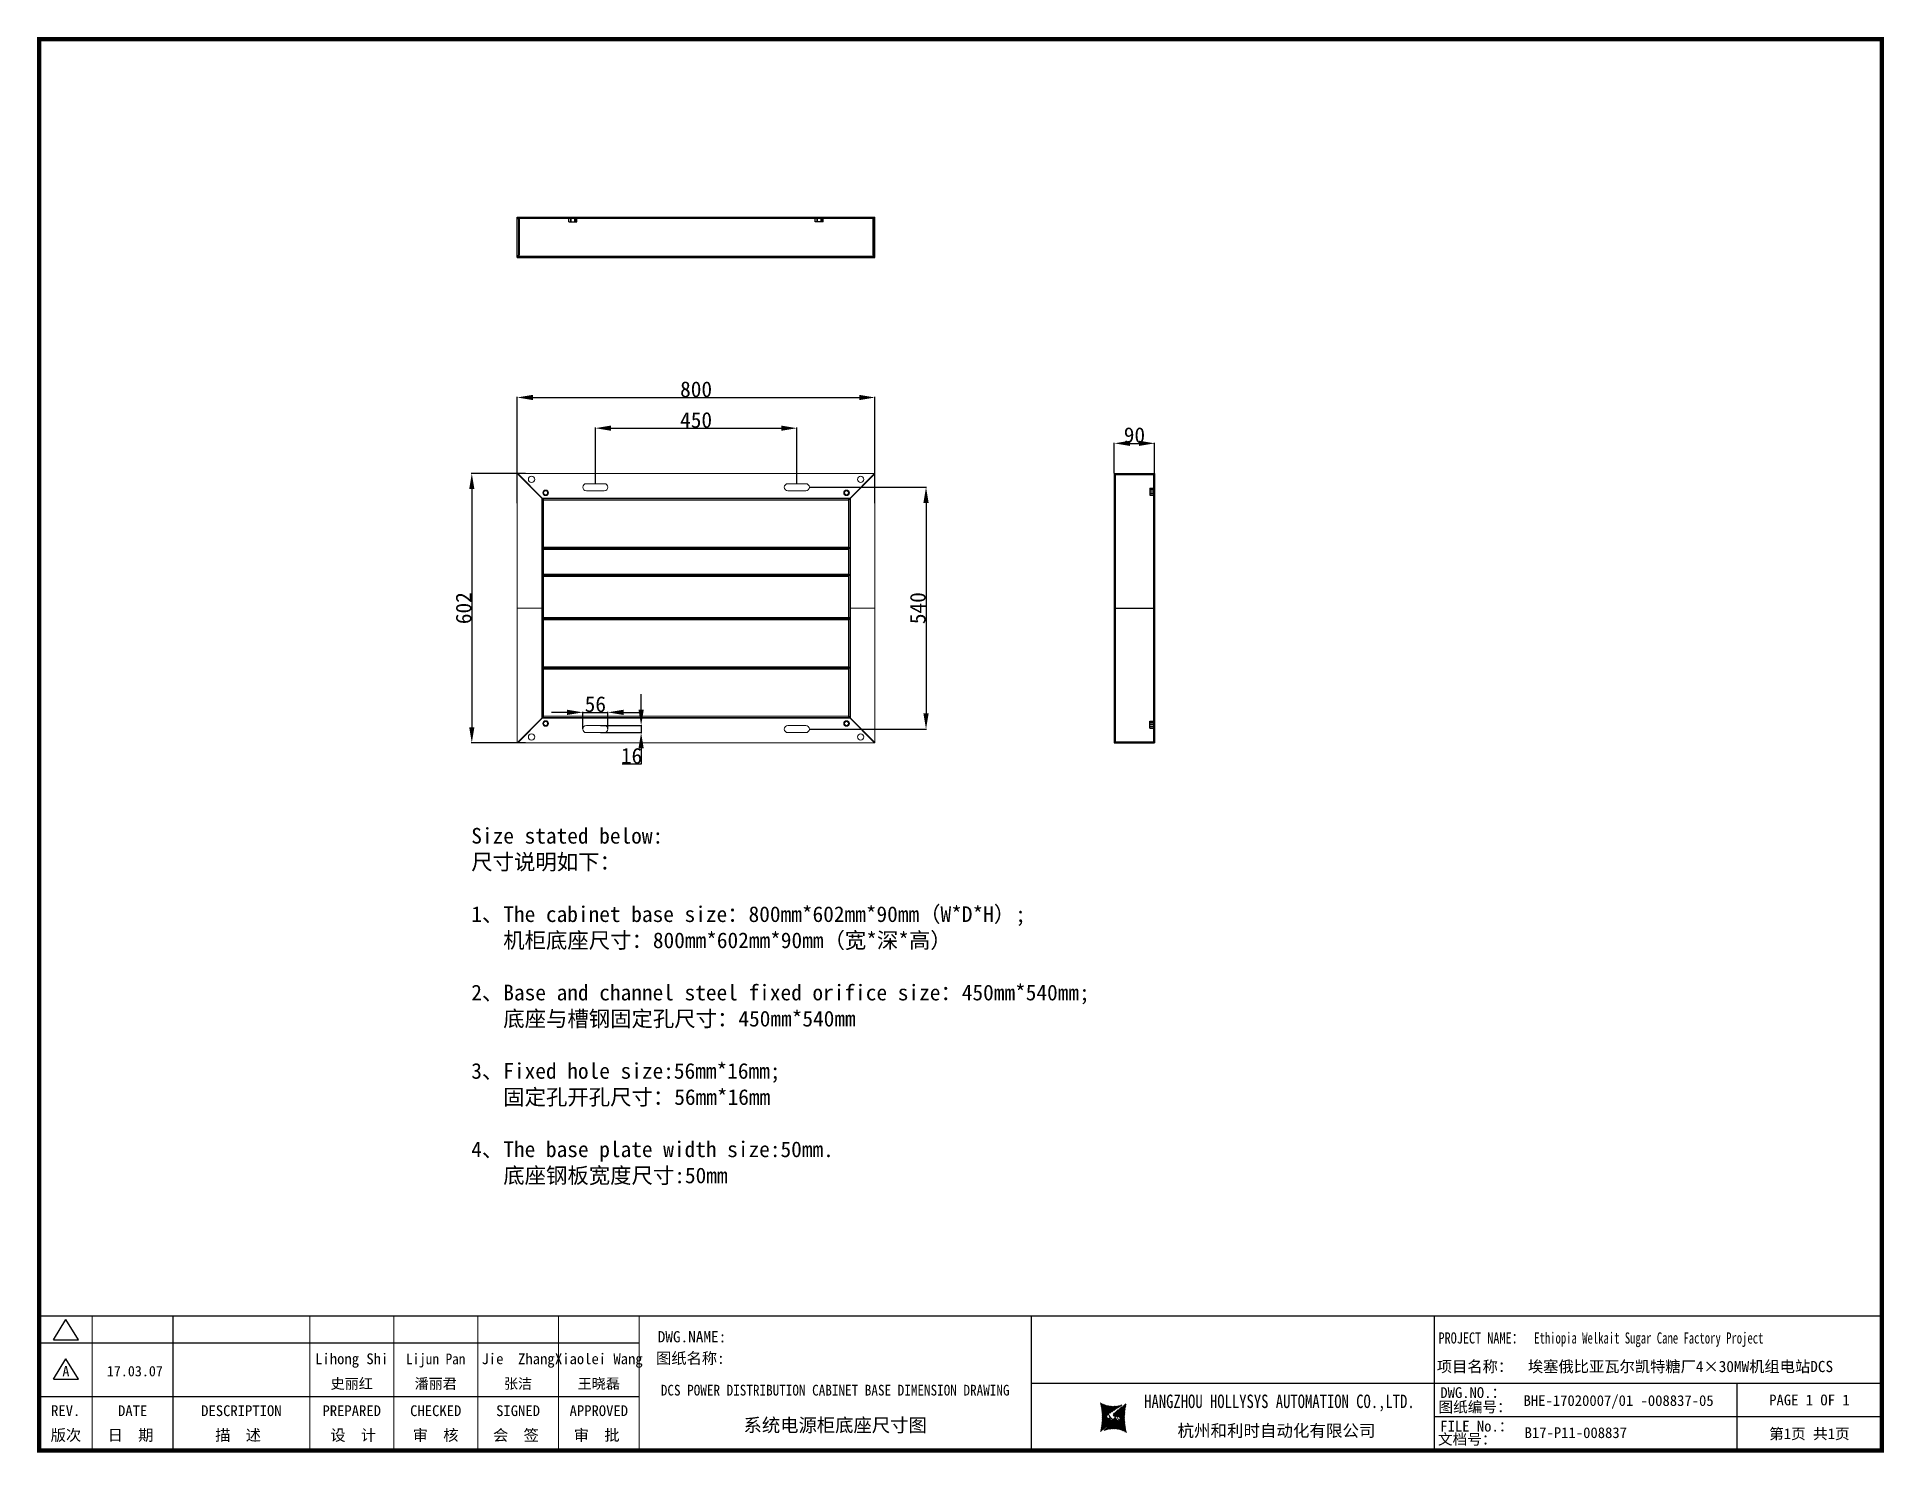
# Model space of a CAD drawing. Extents: x 81444 to 119867, y -54538 to -29386.
# Drawn here: x 91407 to 95532, y -32548 to -29386 of the extents above; entities that cross this region are included whole.
import ezdxf
from ezdxf.enums import TextEntityAlignment as Align
from ezdxf.lldxf.tags import DXFTag

# ---------------------------------------------------------------- set-up
doc = ezdxf.new("R2010")
doc.units = 0
doc.header["$LTSCALE"] = 100
doc.header["$MEASUREMENT"] = 0
for name, color, linetype in [('DEFAULT_2', 8, 'HIDDEN'), ('t', 1, 'Continuous'), ('标准图框及表格', 7, 'Continuous')]:
    doc.layers.add(name, color=color, linetype=linetype)
doc.layers.add('细实线', color=7, linetype='Continuous', lineweight=20)
doc.styles.add('HZ', font='arial.ttf', dxfattribs={"width": 0.7})
doc.styles.get("Standard").update_dxf_attribs({"font": ''})
doc.styles.get('Standard').set_extended_font_data('SimSun')
tags = doc.linetypes.add('CENTER', pattern=[2, 1.25, -0.25, 0.25, -0.25]).pattern_tags.tags
tags[10:11] = [DXFTag(74, 4), DXFTag(75, 0), DXFTag(340, '0'), DXFTag(46, 1.0), DXFTag(50, 0.0), DXFTag(44, 0.0), DXFTag(45, 0.0)]
tags[8:9] = [DXFTag(74, 4), DXFTag(75, 0), DXFTag(340, '0'), DXFTag(46, 1.0), DXFTag(50, 0.0), DXFTag(44, 0.0), DXFTag(45, 0.0)]
tags[6:7] = [DXFTag(74, 4), DXFTag(75, 0), DXFTag(340, '0'), DXFTag(46, 1.0), DXFTag(50, 0.0), DXFTag(44, 0.0), DXFTag(45, 0.0)]
tags[4:5] = [DXFTag(74, 4), DXFTag(75, 0), DXFTag(340, '0'), DXFTag(46, 1.0), DXFTag(50, 0.0), DXFTag(44, 0.0), DXFTag(45, 0.0)]
tags = doc.linetypes.add('HIDDEN', pattern=[0.375, 0.25, -0.125]).pattern_tags.tags
tags[6:7] = [DXFTag(74, 4), DXFTag(75, 0), DXFTag(340, '0'), DXFTag(46, 1.0), DXFTag(50, 0.0), DXFTag(44, 0.0), DXFTag(45, 0.0)]
tags[4:5] = [DXFTag(74, 4), DXFTag(75, 0), DXFTag(340, '0'), DXFTag(46, 1.0), DXFTag(50, 0.0), DXFTag(44, 0.0), DXFTag(45, 0.0)]
doc.dimstyles.new('ISO-25', dxfattribs={"dimtxt": 35, "dimasz": 35, "dimexe": 1.25, "dimexo": 0.625, "dimtad": 1, "dimtoh": 1, "dimdec": 0, "dimtxsty": 'Standard', "dimcen": 2.5, "dimadec": 0, "dimazin": 0, "dimtfac": 1, "dimtdec": 0, "dimtmove": 0, "dimatfit": 3, "dimfxl": 0, "dimarcsym": 0})
pattern_1 = [(45, (0, 0), (-0.736262898216564, 0.7362628982165641), [])]

# ---------------------------------------------------------------- blocks, each defined once
blk = doc.blocks.new('*D11')
at = {"layer": 'Defpoints', "color": 0}
for p in [(796.292905616574, -312.9008570639853), (-2.707119178958237, -549.7502889600291), (796.292905616574, -549.7502889600291)]:
    blk.add_point(p, dxfattribs=at)
at = {"layer": '细实线', "color": 0, "lineweight": -2}
for p, q in [((-2.707119178958237, -549.1252889600291), (-2.707119178958223, -311.6508570639853)), ((32.29288082104178, -312.9008570639853), (761.292905616574, -312.9008570639853)), ((796.292905616574, -549.1252889600291), (796.292905616574, -311.6508570639853))]:
    blk.add_line(p, q, dxfattribs=at)
at = {"layer": '细实线', "color": 0}
for points in [[(32.29288082104178, -307.067523730652), (32.29288082104178, -318.7341903973186), (-2.707119178958223, -312.9008570639853)], [(761.292905616574, -307.067523730652), (761.292905616574, -318.7341903973186), (796.292905616574, -312.9008570639853)]]:
    blk.add_solid(points, dxfattribs=at)
at = {"layer": '细实线', "color": 0, "insert": (396.7928932188079, -294.7758570639853), "char_height": 35, "attachment_point": 5}
blk.add_mtext('800', dxfattribs=at)
blk = doc.blocks.new('*D12')
at = {"layer": 'Defpoints', "color": 0}
for p in [(16.52674042177387, -482.3987576029613), (-104.1096841237159, -1084.39877991), (16.52674042177387, -1084.39877991)]:
    blk.add_point(p, dxfattribs=at)
at = {"layer": '细实线', "color": 0, "lineweight": -2}
for p, q in [((15.90174042177387, -482.3987576029613), (-105.3596841237157, -482.3987576029613)), ((-104.1096841237157, -517.3987576029613), (-104.1096841237158, -1049.39877991)), ((15.90174042177387, -1084.39877991), (-105.3596841237159, -1084.39877991))]:
    blk.add_line(p, q, dxfattribs=at)
at = {"layer": '细实线', "color": 0}
for points in [[(-109.9430174570491, -517.3987576029613), (-98.2763507903824, -517.3987576029613), (-104.1096841237157, -482.3987576029613)], [(-109.9430174570492, -1049.39877991), (-98.27635079038251, -1049.39877991), (-104.1096841237159, -1084.39877991)]]:
    blk.add_solid(points, dxfattribs=at)
at = {"layer": '细实线', "color": 0, "insert": (-122.2346841237157, -783.3987687564804), "char_height": 35, "attachment_point": 5, "rotation": 90}
blk.add_mtext('602', dxfattribs=at)
blk = doc.blocks.new('*D13')
at = {"layer": 'Defpoints', "color": 0}
for p in [(621.7928872583434, -381.451258654648), (171.7928768275306, -505.3987595103099), (621.7928872583434, -505.3987595103099)]:
    blk.add_point(p, dxfattribs=at)
at = {"layer": '细实线', "color": 0, "lineweight": -2}
for p, q in [((171.7928768275306, -504.7737595103099), (171.7928768275306, -380.201258654648)), ((206.7928768275306, -381.451258654648), (586.7928872583434, -381.451258654648)), ((621.7928872583434, -504.7737595103099), (621.7928872583434, -380.201258654648))]:
    blk.add_line(p, q, dxfattribs=at)
at = {"layer": '细实线', "color": 0}
for points in [[(206.7928768275306, -375.6179253213147), (206.7928768275306, -387.2845919879813), (171.7928768275306, -381.451258654648)], [(586.7928872583434, -375.6179253213147), (586.7928872583434, -387.2845919879813), (621.7928872583434, -381.451258654648)]]:
    blk.add_solid(points, dxfattribs=at)
at = {"layer": '细实线', "color": 0, "insert": (396.792882042937, -363.326258654648), "char_height": 35, "attachment_point": 5}
blk.add_mtext('450', dxfattribs=at)
blk = doc.blocks.new('*D14')
at = {"layer": 'Defpoints', "color": 0}
for p in [(649.7928808208089, -513.398779537587), (649.7928808208089, -1053.398779537587), (910.2961242627935, -1053.398779537587)]:
    blk.add_point(p, dxfattribs=at)
at = {"layer": '细实线', "color": 0, "lineweight": -2}
for p, q in [((650.4178808208089, -513.398779537587), (911.5461242627936, -513.3987795375871)), ((910.2961242627936, -548.3987795375871), (910.2961242627935, -1018.398779537587)), ((650.4178808208089, -1053.398779537587), (911.5461242627935, -1053.398779537587))]:
    blk.add_line(p, q, dxfattribs=at)
at = {"layer": '细实线', "color": 0}
for points in [[(904.4627909294602, -548.3987795375871), (916.1294575961269, -548.3987795375871), (910.2961242627936, -513.3987795375871)], [(904.4627909294601, -1018.398779537587), (916.1294575961268, -1018.398779537587), (910.2961242627935, -1053.398779537587)]]:
    blk.add_solid(points, dxfattribs=at)
at = {"layer": '细实线', "color": 0, "insert": (892.1711242627937, -783.3987795375867), "char_height": 35, "attachment_point": 5, "rotation": 90}
blk.add_mtext('540', dxfattribs=at)
blk = doc.blocks.new('*D15')
at = {"layer": 'Defpoints', "color": 0}
for p in [(199.7928808208089, -1016.06774135225), (143.7928808208089, -1053.398779537587), (199.7928808208089, -1053.398779537587)]:
    blk.add_point(p, dxfattribs=at)
at = {"layer": '细实线', "color": 0, "lineweight": -2}
for p, q in [((108.7928808208089, -1016.06774135225), (73.79288082080893, -1016.06774135225)), ((143.7928808208089, -1052.773779537587), (143.7928808208089, -1014.81774135225)), ((143.7928808208089, -1016.06774135225), (199.7928808208089, -1016.06774135225)), ((199.7928808208089, -1052.773779537587), (199.7928808208089, -1014.81774135225)), ((234.7928808208089, -1016.06774135225), (269.7928808208089, -1016.06774135225))]:
    blk.add_line(p, q, dxfattribs=at)
at = {"layer": '细实线', "color": 0}
for points in [[(108.7928808208089, -1010.234408018916), (108.7928808208089, -1021.901074685583), (143.7928808208089, -1016.06774135225)], [(234.7928808208089, -1010.234408018916), (234.7928808208089, -1021.901074685583), (199.7928808208089, -1016.06774135225)]]:
    blk.add_solid(points, dxfattribs=at)
at = {"layer": '细实线', "color": 0, "insert": (171.7928808208089, -997.9427413522499), "char_height": 35, "attachment_point": 5}
blk.add_mtext('56', dxfattribs=at)
blk = doc.blocks.new('*D16')
at = {"layer": 'Defpoints', "color": 0}
for p in [(182.3953375625424, -1045.398779105337), (182.3953375625424, -1061.398779632465), (274.018809603469, -1061.398779632465)]:
    blk.add_point(p, dxfattribs=at)
at = {"layer": '细实线', "color": 0, "lineweight": -2}
for p, q in [((274.018809603469, -1010.398779105337), (274.018809603469, -975.398779105337)), ((183.0203375625424, -1045.398779105337), (275.268809603469, -1045.398779105337)), ((183.0203375625424, -1061.398779632465), (275.268809603469, -1061.398779632465)), ((274.018809603469, -1045.398779105337), (274.018809603469, -1061.398779632465)), ((274.018809603469, -1096.398779632465), (274.018809603469, -1131.398779632465)), ((274.018809603469, -1131.398779632465), (231.7826984923578, -1131.398779632465))]:
    blk.add_line(p, q, dxfattribs=at)
at = {"layer": '细实线', "color": 0}
for points in [[(268.1854762701357, -1010.398779105337), (279.8521429368023, -1010.398779105337), (274.018809603469, -1045.398779105337)], [(268.1854762701357, -1096.398779632465), (279.8521429368023, -1096.398779632465), (274.018809603469, -1061.398779632465)]]:
    blk.add_solid(points, dxfattribs=at)
at = {"layer": '细实线', "color": 0, "insert": (252.5882540479136, -1113.273779632465), "char_height": 35, "attachment_point": 5}
blk.add_mtext('16', dxfattribs=at)
blk = doc.blocks.new('*D17')
at = {"color": 0, "lineweight": -2}
for p, q in [((1330.843229631253, -481.7737864516093), (1330.843229631253, -414.075689180434)), ((1365.843229631253, -415.325689180434), (1385.843229631253, -415.325689180434)), ((1420.843229631253, -481.7737864516093), (1420.843229631253, -414.075689180434))]:
    blk.add_line(p, q, dxfattribs=at)
at = {"color": 0}
for points in [[(1365.843229631253, -409.4923558471007), (1365.843229631253, -421.1590225137673), (1330.843229631253, -415.325689180434)], [(1385.843229631253, -409.4923558471007), (1385.843229631253, -421.1590225137673), (1420.843229631253, -415.325689180434)]]:
    blk.add_solid(points, dxfattribs=at)
at = {"layer": 'Defpoints', "color": 0}
for p in [(1420.843229631253, -415.325689180434), (1330.843229631253, -482.3987864516093), (1420.843229631253, -482.3987864516093)]:
    blk.add_point(p, dxfattribs=at)
at = {"color": 0, "insert": (1375.76185916597, -397.200689180434), "char_height": 35, "attachment_point": 5}
blk.add_mtext('90', dxfattribs=at)
blk = doc.blocks.new('图框')
at = {"layer": '标准图框及表格'}
h = blk.add_hatch(dxfattribs=at)
h.set_pattern_fill('ANSI31', color=5, scale=8.329863809039892, style=0)
h.set_pattern_definition(pattern_1)
edge = h.paths.add_edge_path()
edge.add_arc((2399.257256036391, -2998.153851416566), 55.18534773488954, 238.1092081981581, 291.6531626184834)
edge.add_line((2419.619937407027, -3049.445018414634), (2388.525499730735, -3070.242821799802))
edge.add_arc((2238.907377712399, -3078.328790578547), 135.3602868968974, 346.3915348661821, 374.2500326978034)
edge.add_line((2370.467593623529, -3110.177132109857), (2397.50623789792, -3087.85242802291))
edge.add_line((2391.339199201146, -3080.281448750429), (2396.143986595598, -3080.898839897796))
edge.add_spline(control_points=[(2397.470018868538, -3087.887634953957), (2398.35948137939, -3087.023080631327), (2399.970992452319, -3085.456697735681), (2399.869182150054, -3081.252294174519), (2397.426500162081, -3081.012803431273), (2396.121921064187, -3080.884897048199)], knot_values=[0, 0, 0, 0, 6.844331067525468, 12.40042740766005, 18.76924275352248, 18.76924275352248, 18.76924275352248, 18.76924275352248], weights=[1, 1, 1, 1, 1, 1], degree=3, periodic=0)
edge.add_spline(control_points=[(2388.515363058686, -3070.265433304907), (2387.789374929038, -3070.86905758363), (2386.478198365832, -3071.959237952229), (2385.544096281083, -3073.38263759949), (2385.127199159644, -3074.017912079413)], knot_values=[0, 0, 0, 0, 5.253673658024614, 9.488438564008057, 9.488438564008057, 9.488438564008057, 9.488438564008057], weights=[1, 1, 1, 1, 1], degree=3, periodic=0)
edge.add_spline(control_points=[(2386.272665588534, -3072.281716856574), (2385.721471206634, -3072.905523096015), (2384.632427465753, -3074.386714445929), (2384.912828655535, -3077.72895088909), (2387.858851342782, -3079.895552619193), (2390.185443934519, -3080.145534927004), (2391.314573401905, -3080.266855002868)], knot_values=[10.66597461496156, 10.66597461496156, 10.66597461496156, 10.66597461496156, 18.97770399508879, 28.89455822145742, 41.119553648298, 52.64692538081317, 52.64692538081317, 52.64692538081317, 52.64692538081317], weights=[1, 1, 1, 1, 1, 1, 1], degree=3, periodic=0)
h = blk.add_hatch(dxfattribs=at)
h.set_pattern_fill('ANSI31', color=3, scale=8.329863809039892, style=0)
h.set_pattern_definition(pattern_1)
edge = h.paths.add_edge_path()
edge.add_line((2402.469732125144, -3075.776359090531), (2407.706041465404, -3076.440586092609))
edge.add_spline(control_points=[(2401.044493204623, -3068.769946203269), (2400.155030693568, -3069.634500525768), (2398.543519620813, -3071.200883421574), (2398.645329922932, -3075.40528698259), (2401.088011911052, -3075.644777725895), (2402.392591008975, -3075.772684108895)], knot_values=[0, 0, 0, 0, 6.844331067526932, 12.40042740766158, 18.76924275352342, 18.76924275352342, 18.76924275352342, 18.76924275352342], weights=[1, 1, 1, 1, 1, 1], degree=3, periodic=0)
edge.add_line((2428.046918449632, -3046.480449047325), (2401.008274175249, -3068.805153134272))
edge.add_spline(control_points=[(2412.625169549749, -3083.918607966574), (2413.015644598316, -3083.422785431954), (2413.86377905187, -3082.052674005965), (2413.601683417044, -3078.928630268005), (2410.655660730175, -3076.762028538062), (2408.329068138031, -3076.512046230251), (2407.199938671052, -3076.390726154226)], knot_values=[12.65408913243743, 12.65408913243743, 12.65408913243743, 12.65408913243743, 18.97770399508879, 28.89455822145742, 41.119553648298, 52.64692538081317, 52.64692538081317, 52.64692538081317, 52.64692538081317], weights=[1, 1, 1, 1, 1, 1, 1], degree=3, periodic=0)
edge.add_line((2411.626283690712, -3084.975693399283), (2412.781242849298, -3083.732051979769))
edge.add_line((2410.021343801694, -3086.399138189481), (2411.626283690712, -3084.975693399414))
edge.add_line((2378.894574665755, -3107.212562742519), (2409.989012342048, -3086.414759357351))
edge.add_arc((2399.257256036391, -3158.503729740543), 55.18534773488965, 58.10920819815809, 111.6531626184834)
edge.add_arc((2559.607134360383, -3078.328790578547), 135.360286896897, 166.3915348661823, 194.2500326978024)
at = {"color": 7}
for p, q in [((2215.642035047145, -2851.581424744189), (2215.642035047145, -3151.581424744189)), ((3115.642035047145, -2851.581424744189), (3115.642035047145, -3151.581424744189)), ((0, -2911.581424744189), (1340.158172602998, -2911.581424744189)), ((2215.642035047145, -3001.581424744189), (3115.642035047145, -3001.581424744189)), ((3115.642035047145, -3001.581424744189), (4115.642035047145, -3001.581424744189)), ((3791.785572043125, -3001.581424744189), (3791.785572043125, -3151.581424744189)), ((0, -3031.581424744189), (1340.158172602998, -3031.581424744189)), ((4115.642035047145, -3076.581424744189), (3115.642035047145, -3076.581424744189))]:
    blk.add_line(p, q, dxfattribs=at)
at = {"color": 7, "const_width": 3}
blk.add_lwpolyline([(4115.642035047145, -2851.581424744189), (0, -2851.581424744189)], dxfattribs=at)
at = {"layer": 't', "color": 7}
for p, q in [((31.94938321653171, -2904.992613363662), (59.89920926059131, -2859.122325316828)), ((87.8490353046218, -2904.992613363662), (59.89920926059131, -2859.122325316828)), ((31.94938321653171, -2904.992613363662), (87.8490353046218, -2904.992613363662)), ((31.94938321653171, -2992.977239491032), (59.89920926059131, -2947.106951444141)), ((87.8490353046218, -2992.977239491032), (59.89920926059131, -2947.106951444141)), ((31.94938321653171, -2992.977239491032), (87.8490353046218, -2992.977239491032))]:
    blk.add_line(p, q, dxfattribs=at)
at = {"layer": 't', "color": 7, "const_width": 9.61519705431492}
blk.add_lwpolyline([(4115.642035047145, -3151.581424744189), (4115.642035047145, 0), (0, 0), (0, -3151.581424744189)], close=True, dxfattribs=at)
at = {"layer": 't', "color": 7, "const_width": 2.40379926357873}
for points in [[(118.7653193609731, -2852.783324375967), (118.7653193609731, -3151.581424744189)], [(299.0502641293569, -2852.783324375967), (299.0502641293569, -3151.581424744189)], [(604.3883150879992, -2852.783324375967), (604.3883150879992, -3156.41304604568)], [(791.9882990770857, -2852.783324375967), (791.9882990770857, -3156.41304604568)], [(979.588283066143, -2852.783324375967), (979.588283066143, -3156.41304604568)], [(1159.873227834585, -2852.783324375967), (1159.873227834585, -3156.41304604568)], [(1340.158172602998, -2852.783324375967), (1340.158172602998, -3156.41304604568)]]:
    blk.add_lwpolyline(points, dxfattribs=at)
at = {"color": 7, "linetype": 'CENTER'}
for s, height, p in [('图纸编号：', 24, (3125.2212882557, -3066.664538382978)), ('杭州和利时自动化有限公司', 27, (2542.549152440595, -3121.114498389041)), ('文档号：', 24, (3124.032392707933, -3138.728717091954))]:
    blk.add_text(s, height=height, dxfattribs=at).set_placement(p)
at = {"color": 7, "flags": 8}
for tag, p, height in [('DWG.NAME:', (1381.636459220965, -2910.37952511241), 25), ('PROJECTNAME:', (3125.480185663539, -2912.807924402037), 24), ('PROJECTNAME：', (3339.10867075545, -2913.108539231762), 25), ('DWG.NO.:', (3128.186172261583, -3030.402470643486), 24), ('图纸编号', (3315.362718925957, -3052.404678158069), 24), ('FILENO.:', (3128.672545599984, -3106.104124450346), 24), ('文档号', (3317.726365529132, -3124.132485953713), 24)]:
    blk.add_attdef(tag, p, '', height=height, dxfattribs=at)
for tag, height, p in [('A', 23, (59.89920926059131, -2974.881554149018)), ('设计时间', 23, (213.8658221408186, -2974.881554149018)), ('RENLIU', 24, (698.1883070825425, -2950.380597809435)), ('SHUFENWANG', 24, (885.7882910716289, -2950.380597809435)), ('FANGHOU', 24, (1069.730755450379, -2950.380597809435)), ('DANDANLI', 24, (1250.015700218792, -2950.380597809435)), ('刘仁', 23, (698.1883070825425, -3002.188376027443)), ('王姝芬', 23, (885.7882910716289, -3002.188376027443)), ('侯方', 23, (1069.730755450379, -3002.188376027443)), ('李丹丹', 23, (1250.015700218792, -3002.188376027443)), ('#10STATIONONTROLCABINETCOVER', 30, (1777.900103825072, -3017.182374560078)), ('REV.', 24, (59.38265968048654, -3063.048954873535)), ('DATE', 24, (208.907791745165, -3063.048954873535)), ('DESCRIPTION', 24, (451.7192896086781, -3063.048954873535)), ('PREPARED', 24, (698.1883070825425, -3063.048954873535)), ('CHECKED', 24, (885.7882910716144, -3063.048954873535)), ('SIGNED', 24, (1069.730755450364, -3063.048954873535)), ('APPROVED', 24, (1250.015700218792, -3063.048954873535)), ('PAGEXOFX', 24, (3953.713803545135, -3039.081424744189)), ('图纸名称', 30, (1777.900103825072, -3094.695064044037)), ('第几页共几页', 24, (3953.713803545135, -3114.081424744189))]:
    blk.add_attdef(tag, text='', height=height, dxfattribs=at).set_placement(p, align=Align.MIDDLE)
for tag, p in [('图纸名称:', (1377.81237181677, -2965.923337057193)), ('项目名称：', (3121.562334825969, -2984.305160940257)), ('项目名称：', (3325.036680579346, -2984.305160940257))]:
    blk.add_attdef(tag, text='', height=25, dxfattribs=at).set_placement(p, align=Align.BOTTOM_LEFT)
at = {"color": 7, "width": 0.8, "flags": 8}
blk.add_attdef('HANGZHOUHOLLYSYSAUTOMATIONCO.,LTD.', text='', height=24, dxfattribs=at).set_placement((2770.082304289484, -3045.714803244191), align=Align.MIDDLE)
at = {"layer": 't', "color": 7}
for s, p in [('版次', (59.89920926059131, -3117.600441270843)), ('日  期', (204.1999693705875, -3117.600441270843)), ('描  述', (444.4895954714448, -3117.600441270843)), ('设  计', (701.4970341851513, -3117.600441270843)), ('审  核', (885.5947788425256, -3117.600441270843)), ('会  签', (1065.022933075787, -3117.600441270843)), ('审  批', (1245.3078778442, -3117.600441270843))]:
    blk.add_text(s, height=25, dxfattribs=at).set_placement(p, align=Align.MIDDLE_CENTER)
at = {"layer": '标准图框及表格', "color": 5, "style": 'HZ'}
for s, p in [('pgqh', (2373.884875617339, -3059.677228196226)), ('hollilas', (2374.051901626051, -3085.968484618272))]:
    blk.add_text(s, height=5.205656721233694, dxfattribs=at).set_placement(p)
at = {"layer": '标准图框及表格', "color": 3, "style": 'HZ'}
for s, height, p in [('auto', 8.676094535389492, (2400.907127263781, -3074.200036411981)), ('hollysys', 4.338047267694746, (2402.5381050141, -3099.731461394062))]:
    blk.add_text(s, height=height, dxfattribs=at).set_placement(p)
blk = doc.blocks.new('底座尺寸图')
at = {"color": 7, "linetype": 'Continuous'}
for p, q in [((-2.707106781192124, 0), (-2.707106781192124, 90)), ((-2.707106781192124, 90), (796.2928932188079, 90)), ((-0.7071067811921239, 90), (-0.7071067811921239, 87.5)), ((-0.7071067811921239, 87.5), (794.2928932188079, 87.5)), ((-0.2071067811921239, 85), (-0.2071067811921239, 87.5)), ((-0.2071067811921239, 85), (-0.2071067811921239, 5)), ((-0.2071067811921239, 85), (1.792893218807876, 85)), ((0, 90), (0, 87.5)), ((1.792893218807876, 85), (1.792893218807876, 5)), ((16.92893218807876, 87.5), (16.92893218807876, 90)), ((22.29289321880788, 87.5), (22.29289321880788, 90)), ((24, 87.5), (24, 90)), ((29.50315868156031, 87.5), (29.50315868156031, 90)), ((36.29289321880788, 87.5), (36.29289321880788, 90)), ((47.29289321880788, 90), (47.29289321880788, 87.5)), ((48, 90), (48, 87.5)), ((112.9078932187986, 79.10000000000582), (112.9078932187986, 87.5)), ((115.5428932188079, 87.5), (115.5428932188079, 90)), ((116.7928932188079, 87.5), (116.7928932188079, 79.10000000000582)), ((117.3503932188032, 79.10000000000582), (117.3503932188032, 87.5)), ((117.7928932188079, 79.10000000000582), (117.7928932188079, 87.5)), ((125.7928932188079, 79.10000000000582), (125.7928932188079, 87.5)), ((126.2353932188125, 79.10000000000582), (126.2353932188125, 87.5)), ((126.7928932188079, 87.5), (126.7928932188079, 79.10000000000582)), ((128.0428932188079, 87.5), (128.0428932188079, 90)), ((130.677893218759, 79.10000000000582), (130.677893218759, 87.5)), ((143.7928932188079, 90), (143.7928932188079, 87.5)), ((151.7928932188079, 87.5), (151.7928932188079, 90)), ((191.7928932188079, 87.5), (191.7928932188079, 90)), ((199.7928932188079, 90), (199.7928932188079, 87.5)), ((593.7928932188079, 90), (593.7928932188079, 87.5)), ((601.7928932188079, 87.5), (601.7928932188079, 90)), ((641.7928932188079, 87.5), (641.7928932188079, 90)), ((649.7928932188079, 90), (649.7928932188079, 87.5)), ((662.9078932187986, 79.10000000000582), (662.9078932187986, 87.5)), ((665.5428932188079, 87.5), (665.5428932188079, 90)), ((666.7928932188079, 87.5), (666.7928932188079, 79.10000000000582)), ((667.3503932188032, 79.10000000000582), (667.3503932188032, 87.5)), ((667.7928932188079, 79.10000000000582), (667.7928932188079, 87.5)), ((675.7928932188079, 79.10000000000582), (675.7928932188079, 87.5)), ((676.2353932188125, 79.10000000000582), (676.2353932188125, 87.5)), ((676.7928932188079, 87.5), (676.7928932188079, 79.10000000000582)), ((678.0428932188079, 87.5), (678.0428932188079, 90)), ((680.677893218759, 79.10000000000582), (680.677893218759, 87.5)), ((745.5857864376158, 90), (745.5857864376158, 87.5)), ((746.2928932188079, 90), (746.2928932188079, 87.5)), ((757.2928932188079, 87.5), (757.2928932188079, 90)), ((764.0826277559972, 87.5), (764.0826277559972, 90)), ((769.5857864376158, 87.5), (769.5857864376158, 90)), ((771.2925944610033, 87.5), (771.2925944610033, 90)), ((776.6568542494788, 87.5), (776.6568542494788, 90)), ((793.7928932188079, 85), (791.7928932188079, 85)), ((791.7928932188079, 85), (791.7928932188079, 5)), ((793.5857864376158, 90), (793.5857864376158, 87.5)), ((793.7928932188079, 85), (793.7928932188079, 87.5)), ((793.7928932188079, 85), (793.7928932188079, 5)), ((794.2928932188079, 90), (794.2928932188079, 87.5)), ((796.2928932188079, 0), (796.2928932188079, 90)), ((112.9078932187986, 79.10000000000582), (130.677893218759, 79.10000000000582)), ((680.677893218759, 79.10000000000582), (662.9078932187986, 79.10000000000582)), ((-2.707106781192124, 0), (796.2928932188079, 0)), ((-0.7071067811921239, 0), (-0.7071067811921239, 2.5)), ((-0.7071067811921239, 2.5), (794.2928932188079, 2.5)), ((-0.2071067811921239, 2.5), (-0.2071067811921239, 5)), ((-0.2071067811921239, 5), (1.792893218807876, 5)), ((0, 0), (0, 2.5)), ((16.92893218807876, 2.5), (16.92893218807876, 0)), ((22.29289321880788, 0), (22.29289321880788, 2.5)), ((24, 2.5), (24, 0)), ((29.50315868156031, 0), (29.50315868156031, 2.5)), ((36.29289321880788, 0), (36.29289321880788, 2.5)), ((47.29289321880788, 0), (47.29289321880788, 2.5)), ((48, 0), (48, 2.5)), ((115.5428932188079, 0), (115.5428932188079, 2.5)), ((128.0428932188079, 0), (128.0428932188079, 2.5)), ((143.7928932188079, 2.5), (143.7928932188079, 0)), ((151.7928932188079, 0), (151.7928932188079, 2.5)), ((191.7928932188079, 0), (191.7928932188079, 2.5)), ((199.7928932188079, 2.5), (199.7928932188079, 0)), ((593.7928932188079, 2.5), (593.7928932188079, 0)), ((601.7928932188079, 0), (601.7928932188079, 2.5)), ((641.7928932188079, 0), (641.7928932188079, 2.5)), ((649.7928932188079, 2.5), (649.7928932188079, 0)), ((665.5428932188079, 0), (665.5428932188079, 2.5)), ((678.0428932188079, 0), (678.0428932188079, 2.5)), ((745.5857864376158, 0), (745.5857864376158, 2.5)), ((746.2928932188079, 0), (746.2928932188079, 2.5)), ((757.2928932188079, 0), (757.2928932188079, 2.5)), ((764.0826277559972, 0), (764.0826277559972, 2.5)), ((769.5857864376158, 2.5), (769.5857864376158, 0)), ((771.2925944610033, 0), (771.2925944610033, 2.5)), ((776.6568542494788, 2.5), (776.6568542494788, 0)), ((793.7928932188079, 5), (791.7928932188079, 5)), ((793.5857864376158, 0), (793.5857864376158, 2.5)), ((793.7928932188079, 2.5), (793.7928932188079, 5)), ((794.2928932188079, 0), (794.2928932188079, 2.5)), ((1330.843229631253, -482.3987864516093), (1330.843229631253, -1084.398786451609)), ((1330.843229631253, -482.3987864516093), (1420.843229631253, -482.3987864516093)), ((1330.843229631253, -484.3987864516093), (1333.343229631253, -484.3987864516093)), ((1330.843229631253, -485.105893232685), (1333.343229631253, -485.105893232685)), ((1330.843229631253, -488.8987864516093), (1333.343229631253, -488.8987864516093)), ((1333.343229631253, -1082.398786451609), (1333.343229631253, -484.3987864516093)), ((1333.343229631253, -484.8987864516093), (1418.343229631253, -484.8987864516093)), ((1418.343229631253, -484.3987864516093), (1418.343229631253, -1082.398786451609)), ((1420.843229631253, -484.3987864516093), (1418.343229631253, -484.3987864516093)), ((1420.843229631253, -485.105893232685), (1418.343229631253, -485.105893232685)), ((1418.343229631253, -488.8987864516093), (1420.843229631253, -488.8987864516093)), ((1420.843229631253, -482.3987864516093), (1420.843229631253, -1084.398786451609)), ((1330.843229631253, -495.9634588512999), (1333.343229631253, -495.9634588512999)), ((1333.343229631253, -501.3277186396881), (1330.843229631253, -501.3277186396881)), ((1330.843229631253, -502.8956277699908), (1333.343229631253, -502.8956277699908)), ((1333.343229631253, -505.3987864516093), (1330.843229631253, -505.3987864516093)), ((1333.343229631253, -508.3987864516093), (1330.843229631253, -508.3987864516093)), ((1330.843229631253, -517.1487864516093), (1333.343229631253, -517.1487864516093)), ((1333.343229631253, -521.3987864516093), (1330.843229631253, -521.3987864516093)), ((1330.843229631253, -529.6487864516093), (1333.343229631253, -529.6487864516093)), ((1330.843229631253, -532.3987864516093), (1333.343229631253, -532.3987864516093)), ((1330.843229631253, -533.105893232685), (1333.343229631253, -533.105893232685)), ((1409.94322963123, -515.7041507388931), (1409.94322963123, -531.0934221642092)), ((1409.94322963123, -515.7041507388931), (1418.343229631253, -515.7041507388931)), ((1409.94322963123, -519.3987864516093), (1418.343229631253, -519.3987864516093)), ((1409.94322963123, -523.3987864516093), (1418.343229631253, -523.3987864516093)), ((1409.94322963123, -527.3987864516093), (1418.343229631253, -527.3987864516093)), ((1409.94322963123, -531.0934221642092), (1418.343229631253, -531.0934221642092)), ((1418.343229631253, -495.9634588512999), (1420.843229631253, -495.9634588512999)), ((1418.343229631253, -501.3277186396881), (1420.843229631253, -501.3277186396881)), ((1418.343229631253, -502.8956277699908), (1420.843229631253, -502.8956277699908)), ((1420.843229631253, -505.3987864516093), (1418.343229631253, -505.3987864516093)), ((1418.343229631253, -508.3987864516093), (1420.843229631253, -508.3987864516093)), ((1418.343229631253, -517.1487864516093), (1420.843229631253, -517.1487864516093)), ((1420.843229631253, -521.3987864516093), (1418.343229631253, -521.3987864516093)), ((1418.343229631253, -529.6487864516093), (1420.843229631253, -529.6487864516093)), ((1420.843229631253, -532.3987864516093), (1418.343229631253, -532.3987864516093)), ((1420.843229631253, -533.105893232685), (1418.343229631253, -533.105893232685)), ((1330.843229631253, -783.3987864516093), (1420.843229631253, -783.3987864516093)), ((1330.843229631253, -1033.691679670417), (1333.343229631253, -1033.691679670417)), ((1330.843229631253, -1034.398786451609), (1333.343229631253, -1034.398786451609)), ((1330.843229631253, -1037.148786451609), (1333.343229631253, -1037.148786451609)), ((1333.343229631253, -1045.398786451609), (1330.843229631253, -1045.398786451609)), ((1330.843229631253, -1049.648786451609), (1333.343229631253, -1049.648786451609)), ((1333.343229631253, -1058.398786451609), (1330.843229631253, -1058.398786451609)), ((1333.343229631253, -1061.398786451609), (1330.843229631253, -1061.398786451609)), ((1330.843229631253, -1063.901945133111), (1333.343229631253, -1063.901945133111)), ((1333.343229631253, -1065.469854263414), (1330.843229631253, -1065.469854263414)), ((1330.843229631253, -1070.83411405189), (1333.343229631253, -1070.83411405189)), ((1409.94322963123, -1035.704150738893), (1418.343229631253, -1035.704150738893)), ((1409.94322963123, -1051.093422164209), (1409.94322963123, -1035.704150738893)), ((1409.94322963123, -1039.398786451609), (1418.343229631253, -1039.398786451609)), ((1409.94322963123, -1043.398786451609), (1418.343229631253, -1043.398786451609)), ((1409.94322963123, -1047.398786451609), (1418.343229631253, -1047.398786451609)), ((1409.94322963123, -1051.093422164209), (1418.343229631253, -1051.093422164209)), ((1420.843229631253, -1033.691679670417), (1418.343229631253, -1033.691679670417)), ((1420.843229631253, -1034.398786451609), (1418.343229631253, -1034.398786451609)), ((1418.343229631253, -1037.148786451609), (1420.843229631253, -1037.148786451609)), ((1420.843229631253, -1045.398786451609), (1418.343229631253, -1045.398786451609)), ((1418.343229631253, -1049.648786451609), (1420.843229631253, -1049.648786451609)), ((1418.343229631253, -1058.398786451609), (1420.843229631253, -1058.398786451609)), ((1420.843229631253, -1061.398786451609), (1418.343229631253, -1061.398786451609)), ((1418.343229631253, -1063.901945133111), (1420.843229631253, -1063.901945133111)), ((1418.343229631253, -1065.469854263414), (1420.843229631253, -1065.469854263414)), ((1418.343229631253, -1070.83411405189), (1420.843229631253, -1070.83411405189)), ((1330.843229631253, -1077.898786451609), (1333.343229631253, -1077.898786451609)), ((1330.843229631253, -1081.691679670417), (1333.343229631253, -1081.691679670417)), ((1330.843229631253, -1082.398786451609), (1333.343229631253, -1082.398786451609)), ((1330.843229631253, -1084.398786451609), (1420.843229631253, -1084.398786451609)), ((1333.343229631253, -1081.898786451609), (1418.343229631253, -1081.898786451609)), ((1418.343229631253, -1077.898786451609), (1420.843229631253, -1077.898786451609)), ((1420.843229631253, -1081.691679670417), (1418.343229631253, -1081.691679670417)), ((1420.843229631253, -1082.398786451609), (1418.343229631253, -1082.398786451609))]:
    blk.add_line(p, q, dxfattribs=at)
at = {"color": 7, "linetype": 'Continuous', "lineweight": 15}
for p, q in [((-2.707119178958237, -482.3987576029613), (796.292905616574, -482.3987576029613)), ((-2.707119178958237, -783.3987864516093), (-2.707119178958237, -482.3987576029613)), ((-1.241918653249741e-05, -484.3987914583995), (-0.7071190839633346, -485.10588135937)), ((-0.7071190839633346, -485.10588135937), (52.29288052301854, -538.1059142611339)), ((0.4999876627698541, -484.8987552187755), (-0.2071192348375916, -484.8987552187755)), ((-0.2071192348375916, -484.8987552187755), (-0.2071192348375916, -485.6059047243907)), ((52.99998905044049, -537.3987647555186), (-1.241918653249741e-05, -484.3987914583995)), ((793.5857818601653, -484.3987914583995), (740.5857489584014, -537.3987647555186)), ((741.2928984640166, -538.1059142611339), (794.2928717611358, -485.10588135937)), ((793.0857584951445, -484.8987552187755), (793.7929080007598, -484.8987552187755)), ((793.5857818601653, -484.3987914583995), (794.2928717611358, -485.10588135937)), ((793.7929080007598, -484.8987552187755), (793.7929080007598, -485.6059047243907)), ((796.292905616574, -482.3987576029613), (796.292905616574, -783.3987864516093)), ((191.792880105786, -505.3987595103099), (151.7928735492751, -505.3987595103099)), ((151.7928735492751, -521.3987919352367), (191.792880105786, -521.3987919352367)), ((641.7928979871795, -505.3987595103099), (601.7928765295073, -505.3987595103099)), ((601.7928765295073, -521.3987919352367), (641.7928979871795, -521.3987919352367)), ((52.29288052301854, -538.1059142611339), (52.29288052301854, -537.3987647555186)), ((52.29288052301854, -537.3987647555186), (52.99998905044049, -537.3987647555186)), ((52.29288052301854, -538.1059142611339), (52.29288052301854, -783.3987864516093)), ((52.99288119655102, -551.8987866900279), (52.29288052301854, -551.8987866900279)), ((52.29288052301854, -556.8987819216563), (52.99288119655102, -556.8987819216563)), ((52.29288052301854, -567.998776104243), (53.79287983756512, -567.998776104243)), ((53.49288220982999, -552.3987504504039), (52.99288119655102, -551.8987866900279)), ((52.99288119655102, -551.8987866900279), (52.99288119655102, -556.8987819216563)), ((52.99288119655102, -556.8987819216563), (53.49288220982999, -556.3987585566356)), ((740.5857489584014, -537.3987647555186), (52.99998905044049, -537.3987647555186)), ((53.79287983756512, -552.3987504504039), (53.49288220982999, -552.3987504504039)), ((53.49288220982999, -552.3987504504039), (53.49288220982999, -556.3987585566356)), ((53.49288220982999, -556.3987585566356), (53.79287983756512, -556.3987585566356)), ((53.79287983756512, -539.3987986109569), (53.79287983756512, -649.3987831137492)), ((54.54734052997082, -539.3987986109569), (53.79287983756512, -539.3987986109569)), ((55.38519929628819, -539.3987986109569), (54.54734052997082, -539.3987986109569)), ((738.2005498884246, -539.3987986109569), (55.38519929628819, -539.3987986109569)), ((737.2928903577849, -541.8987962267711), (56.29288117866963, -541.8987962267711)), ((56.29288117866963, -541.8987962267711), (56.29288117866963, -646.898785497935)), ((737.2928903577849, -646.898785497935), (737.2928903577849, -541.8987962267711)), ((739.0384123800322, -539.3987986109569), (738.2005498884246, -539.3987986109569)), ((739.7928879735991, -539.3987986109569), (739.0384123800322, -539.3987986109569)), ((739.7928879735991, -649.3987831137492), (739.7928879735991, -539.3987986109569)), ((740.0928781507537, -552.3987504504039), (739.7928879735991, -552.3987504504039)), ((739.7928879735991, -556.3987585566356), (740.0928781507537, -556.3987585566356)), ((739.7928879735991, -567.998776104243), (741.2928984640166, -567.998776104243)), ((740.5929015157744, -551.8987866900279), (740.0928781507537, -552.3987504504039)), ((740.0928781507537, -556.3987585566356), (740.0928781507537, -552.3987504504039)), ((740.0928781507537, -556.3987585566356), (740.5929015157744, -556.8987819216563)), ((740.5857489584014, -537.3987647555186), (741.2928984640166, -537.3987647555186)), ((741.2928984640166, -551.8987866900279), (740.5929015157744, -551.8987866900279)), ((740.5929015157744, -556.8987819216563), (740.5929015157744, -551.8987866900279)), ((740.5929015157744, -556.8987819216563), (741.2928984640166, -556.8987819216563)), ((741.2928984640166, -537.3987647555186), (741.2928984640166, -538.1059142611339)), ((741.2928984640166, -783.3987864516093), (741.2928984640166, -538.1059142611339)), ((52.99288119655102, -631.8987700007274), (52.29288052301854, -631.8987700007274)), ((52.29288052301854, -636.8987652323558), (52.99288119655102, -636.8987652323558)), ((53.49288220982999, -632.3987933657481), (52.99288119655102, -631.8987700007274)), ((52.99288119655102, -631.8987700007274), (52.99288119655102, -636.8987652323558)), ((52.99288119655102, -636.8987652323558), (53.49288220982999, -636.3987716696574)), ((53.79287983756512, -632.3987933657481), (53.49288220982999, -632.3987933657481)), ((53.49288220982999, -632.3987933657481), (53.49288220982999, -636.3987716696574)), ((53.49288220982999, -636.3987716696574), (53.79287983756512, -636.3987716696574)), ((53.79287983756512, -649.3987831137492), (56.29288117866963, -649.3987831137492)), ((53.79287983756512, -649.8987766764476), (53.79287983756512, -709.8987909815623)), ((54.54734052997082, -649.8987766764476), (53.79287983756512, -649.8987766764476)), ((54.0428803442046, -649.8987766764476), (54.0428803442046, -649.3987831137492)), ((55.38519929628819, -649.8987766764476), (54.54734052997082, -649.8987766764476)), ((737.2928903577849, -649.8987766764476), (55.38519929628819, -649.8987766764476)), ((56.29288117866963, -646.898785497935), (737.2928903577849, -646.898785497935)), ((56.29288117866963, -649.3987831137492), (56.29288117866963, -646.898785497935)), ((56.29288117866963, -649.3987831137492), (738.2005498884246, -649.3987831137492)), ((737.2928903577849, -652.3987742922618), (56.29288117866963, -652.3987742922618)), ((56.29288117866963, -652.3987742922618), (56.29288117866963, -707.3987933657481)), ((191.792880105786, -649.8987766764476), (191.792880105786, -649.3987831137492)), ((202.2313223360106, -649.8987766764476), (201.4644489763305, -649.3987831137492)), ((207.1213022945449, -649.3987831137492), (206.3544289348647, -649.8987766764476)), ((226.7055110214278, -649.3987831137492), (225.9059892175719, -649.8987766764476)), ((287.6797662256286, -649.8987766764476), (286.8802593229339, -649.3987831137492)), ((307.231341409497, -649.8987766764476), (306.4644680498168, -649.3987831137492)), ((312.12130646687, -649.3987831137492), (311.3544331071898, -649.8987766764476)), ((482.2313235281035, -649.8987766764476), (481.4644501684234, -649.3987831137492)), ((487.121318387799, -649.3987831137492), (486.3544450281188, -649.8987766764476)), ((506.7055271146819, -649.3987831137492), (505.9059904096648, -649.8987766764476)), ((567.6797674177215, -649.8987766764476), (566.8802307127044, -649.3987831137492)), ((587.2313426015899, -649.8987766764476), (586.4644692419097, -649.3987831137492)), ((592.1213076589629, -649.3987831137492), (591.3544342992827, -649.8987766764476)), ((601.7928765295073, -649.3987831137492), (601.7928765295073, -649.8987766764476)), ((710.5428622243926, -649.3987831137492), (710.5428622243926, -649.8987766764476)), ((714.5428703306243, -649.8987766764476), (714.5428703306243, -649.3987831137492)), ((739.7928879735991, -649.8987766764476), (737.2928903577849, -649.8987766764476)), ((737.2928903577849, -649.8987766764476), (737.2928903577849, -652.3987742922618)), ((737.2928903577849, -707.3987933657481), (737.2928903577849, -652.3987742922618)), ((738.2005498884246, -649.3987831137492), (739.0384123800322, -649.3987831137492)), ((739.0384123800322, -649.3987831137492), (739.7928879735991, -649.3987831137492)), ((739.5429060934111, -649.3987831137492), (739.5429060934111, -649.8987766764476)), ((740.0928781507537, -632.3987933657481), (739.7928879735991, -632.3987933657481)), ((739.7928879735991, -636.3987716696574), (740.0928781507537, -636.3987716696574)), ((739.7928879735991, -709.8987909815623), (739.7928879735991, -649.8987766764476)), ((740.5929015157744, -631.8987700007274), (740.0928781507537, -632.3987933657481)), ((740.0928781507537, -636.3987716696574), (740.0928781507537, -632.3987933657481)), ((740.0928781507537, -636.3987716696574), (740.5929015157744, -636.8987652323558)), ((741.2928984640166, -631.8987700007274), (740.5929015157744, -631.8987700007274)), ((740.5929015157744, -636.8987652323558), (740.5929015157744, -631.8987700007274)), ((740.5929015157744, -636.8987652323558), (741.2928984640166, -636.8987652323558)), ((52.99288119655102, -662.3987647555186), (52.29288052301854, -662.3987647555186)), ((52.29288052301854, -667.3987897894694), (52.99288119655102, -667.3987897894694)), ((52.99288119655102, -692.3987778685405), (52.29288052301854, -692.3987778685405)), ((52.29288052301854, -697.3987731001689), (52.99288119655102, -697.3987731001689)), ((53.49288220982999, -662.8987881205394), (52.99288119655102, -662.3987647555186)), ((52.99288119655102, -662.3987647555186), (52.99288119655102, -667.3987897894694)), ((52.99288119655102, -667.3987897894694), (53.49288220982999, -666.8987664244487)), ((53.49288220982999, -692.8987714312389), (52.99288119655102, -692.3987778685405)), ((52.99288119655102, -692.3987778685405), (52.99288119655102, -697.3987731001689)), ((52.99288119655102, -697.3987731001689), (53.49288220982999, -696.8987795374705)), ((53.79287983756512, -662.8987881205394), (53.49288220982999, -662.8987881205394)), ((53.49288220982999, -662.8987881205394), (53.49288220982999, -666.8987664244487)), ((53.49288220982999, -666.8987664244487), (53.79287983756512, -666.8987664244487)), ((53.79287983756512, -692.8987714312389), (53.49288220982999, -692.8987714312389)), ((53.49288220982999, -692.8987714312389), (53.49288220982999, -696.8987795374705)), ((53.49288220982999, -696.8987795374705), (53.79287983756512, -696.8987795374705)), ((740.0928781507537, -662.8987881205394), (739.7928879735991, -662.8987881205394)), ((739.7928879735991, -666.8987664244487), (740.0928781507537, -666.8987664244487)), ((740.0928781507537, -692.8987714312389), (739.7928879735991, -692.8987714312389)), ((739.7928879735991, -696.8987795374705), (740.0928781507537, -696.8987795374705)), ((740.5929015157744, -662.3987647555186), (740.0928781507537, -662.8987881205394)), ((740.0928781507537, -666.8987664244487), (740.0928781507537, -662.8987881205394)), ((740.0928781507537, -666.8987664244487), (740.5929015157744, -667.3987897894694)), ((740.5929015157744, -692.3987778685405), (740.0928781507537, -692.8987714312389)), ((740.0928781507537, -696.8987795374705), (740.0928781507537, -692.8987714312389)), ((740.0928781507537, -696.8987795374705), (740.5929015157744, -697.3987731001689)), ((741.2928984640166, -662.3987647555186), (740.5929015157744, -662.3987647555186)), ((740.5929015157744, -667.3987897894694), (740.5929015157744, -662.3987647555186)), ((740.5929015157744, -667.3987897894694), (741.2928984640166, -667.3987897894694)), ((741.2928984640166, -692.3987778685405), (740.5929015157744, -692.3987778685405)), ((740.5929015157744, -697.3987731001689), (740.5929015157744, -692.3987778685405)), ((740.5929015157744, -697.3987731001689), (741.2928984640166, -697.3987731001689)), ((53.79287983756512, -709.8987909815623), (54.54734052997082, -709.8987909815623)), ((53.79287983756512, -710.3987845442607), (54.99288152437657, -710.3987845442607)), ((53.79287983756512, -710.3987845442607), (53.79287983756512, -806.398788358958)), ((54.0428803442046, -710.3987845442607), (54.0428803442046, -709.8987909815623)), ((54.54734052997082, -709.8987909815623), (55.38519929628819, -709.8987909815623)), ((737.2928903577849, -710.3987845442607), (54.99288152437657, -710.3987845442607)), ((55.38519929628819, -709.8987909815623), (738.2005498884246, -709.8987909815623)), ((56.29288117866963, -707.3987933657481), (737.2928903577849, -707.3987933657481)), ((56.29288117866963, -712.8987821600749), (56.29288117866963, -803.8987907431438)), ((737.2928903577849, -712.8987821600749), (56.29288117866963, -712.8987821600749)), ((56.79288219194859, -709.8987909815623), (56.79288219194859, -710.3987845442607)), ((736.7928669927642, -710.3987845442607), (736.7928669927642, -709.8987909815623)), ((737.2928903577849, -710.3987845442607), (737.2928903577849, -712.8987821600749)), ((739.7928879735991, -710.3987845442607), (737.2928903577849, -710.3987845442607)), ((737.2928903577849, -803.8987907431438), (737.2928903577849, -712.8987821600749)), ((738.2005498884246, -709.8987909815623), (739.0384123800322, -709.8987909815623)), ((739.0384123800322, -709.8987909815623), (739.7928879735991, -709.8987909815623)), ((739.5429060934111, -709.8987909815623), (739.5429060934111, -710.3987845442607)), ((739.7928879735991, -806.398788358958), (739.7928879735991, -710.3987845442607)), ((52.29288052301854, -783.3987864516093), (-2.707119178958237, -783.3987864516093)), ((-2.707119178958237, -1084.39877991), (-2.707119178958237, -783.3987864516093)), ((52.99288119655102, -780.8987888357951), (52.29288052301854, -780.8987888357951)), ((52.29288052301854, -783.3987864516093), (52.29288052301854, -1028.691673543246)), ((53.49288220982999, -781.3987823984935), (52.99288119655102, -780.8987888357951)), ((52.99288119655102, -780.8987888357951), (52.99288119655102, -785.8987840674235)), ((53.79287983756512, -781.3987823984935), (53.49288220982999, -781.3987823984935)), ((53.49288220982999, -781.3987823984935), (53.49288220982999, -785.3987905047252)), ((740.0928781507537, -781.3987823984935), (739.7928879735991, -781.3987823984935)), ((740.5929015157744, -780.8987888357951), (740.0928781507537, -781.3987823984935)), ((740.0928781507537, -785.3987905047252), (740.0928781507537, -781.3987823984935)), ((741.2928984640166, -780.8987888357951), (740.5929015157744, -780.8987888357951)), ((740.5929015157744, -785.8987840674235), (740.5929015157744, -780.8987888357951)), ((796.292905616574, -783.3987864516093), (741.2928984640166, -783.3987864516093)), ((741.2928984640166, -1028.691673543246), (741.2928984640166, -783.3987864516093)), ((796.292905616574, -783.3987864516093), (796.292905616574, -1084.39877991)), ((52.29288052301854, -785.8987840674235), (52.99288119655102, -785.8987840674235)), ((52.99288119655102, -819.3987849018886), (52.29288052301854, -819.3987849018886)), ((52.29288052301854, -824.398780133517), (52.99288119655102, -824.398780133517)), ((52.99288119655102, -785.8987840674235), (53.49288220982999, -785.3987905047252)), ((53.49288220982999, -819.8987784645869), (52.99288119655102, -819.3987849018886)), ((52.99288119655102, -819.3987849018886), (52.99288119655102, -824.398780133517)), ((52.99288119655102, -824.398780133517), (53.49288220982999, -823.8987865708186)), ((53.49288220982999, -785.3987905047252), (53.79287983756512, -785.3987905047252)), ((53.79287983756512, -819.8987784645869), (53.49288220982999, -819.8987784645869)), ((53.49288220982999, -819.8987784645869), (53.49288220982999, -823.8987865708186)), ((53.49288220982999, -823.8987865708186), (53.79287983756512, -823.8987865708186)), ((53.79287983756512, -806.398788358958), (54.99288152437657, -806.398788358958)), ((53.79287983756512, -806.8987819216563), (53.79287983756512, -916.8987813256099)), ((54.54734052997082, -806.8987819216563), (53.79287983756512, -806.8987819216563)), ((54.0428803442046, -806.8987819216563), (54.0428803442046, -806.398788358958)), ((55.38519929628819, -806.8987819216563), (54.54734052997082, -806.8987819216563)), ((54.99288152437657, -806.398788358958), (738.5928676603362, -806.398788358958)), ((738.2005498884246, -806.8987819216563), (55.38519929628819, -806.8987819216563)), ((56.29288117866963, -803.8987907431438), (737.2928903577849, -803.8987907431438)), ((737.2928903577849, -809.3987795374705), (56.29288117866963, -809.3987795374705)), ((56.29288117866963, -809.3987795374705), (56.29288117866963, -914.3987837097957)), ((56.79288219194859, -806.398788358958), (56.79288219194859, -806.8987819216563)), ((736.7928669927642, -806.8987819216563), (736.7928669927642, -806.398788358958)), ((737.2928903577849, -914.3987837097957), (737.2928903577849, -809.3987795374705)), ((739.0384123800322, -806.8987819216563), (738.2005498884246, -806.8987819216563)), ((739.7928879735991, -806.398788358958), (738.5928676603362, -806.398788358958)), ((739.7928879735991, -806.8987819216563), (739.0384123800322, -806.8987819216563)), ((739.5429060934111, -806.398788358958), (739.5429060934111, -806.8987819216563)), ((739.7928879735991, -785.3987905047252), (740.0928781507537, -785.3987905047252)), ((739.7928879735991, -916.8987813256099), (739.7928879735991, -806.8987819216563)), ((740.0928781507537, -819.8987784645869), (739.7928879735991, -819.8987784645869)), ((739.7928879735991, -823.8987865708186), (740.0928781507537, -823.8987865708186)), ((740.0928781507537, -785.3987905047252), (740.5929015157744, -785.8987840674235)), ((740.5929015157744, -819.3987849018886), (740.0928781507537, -819.8987784645869)), ((740.0928781507537, -823.8987865708186), (740.0928781507537, -819.8987784645869)), ((740.0928781507537, -823.8987865708186), (740.5929015157744, -824.398780133517)), ((740.5929015157744, -785.8987840674235), (741.2928984640166, -785.8987840674235)), ((741.2928984640166, -819.3987849018886), (740.5929015157744, -819.3987849018886)), ((740.5929015157744, -824.398780133517), (740.5929015157744, -819.3987849018886)), ((740.5929015157744, -824.398780133517), (741.2928984640166, -824.398780133517)), ((52.99288119655102, -899.3987831137492), (52.29288052301854, -899.3987831137492)), ((52.29288052301854, -904.3987783453777), (52.99288119655102, -904.3987783453777)), ((53.49288220982999, -899.8987766764476), (52.99288119655102, -899.3987831137492)), ((52.99288119655102, -899.3987831137492), (52.99288119655102, -904.3987783453777)), ((52.99288119655102, -904.3987783453777), (53.49288220982999, -903.8987847826793)), ((53.79287983756512, -899.8987766764476), (53.49288220982999, -899.8987766764476)), ((53.49288220982999, -899.8987766764476), (53.49288220982999, -903.8987847826793)), ((53.49288220982999, -903.8987847826793), (53.79287983756512, -903.8987847826793)), ((740.0928781507537, -899.8987766764476), (739.7928879735991, -899.8987766764476)), ((739.7928879735991, -903.8987847826793), (740.0928781507537, -903.8987847826793)), ((740.5929015157744, -899.3987831137492), (740.0928781507537, -899.8987766764476)), ((740.0928781507537, -903.8987847826793), (740.0928781507537, -899.8987766764476)), ((740.0928781507537, -903.8987847826793), (740.5929015157744, -904.3987783453777)), ((741.2928984640166, -899.3987831137492), (740.5929015157744, -899.3987831137492)), ((740.5929015157744, -904.3987783453777), (740.5929015157744, -899.3987831137492)), ((740.5929015157744, -904.3987783453777), (741.2928984640166, -904.3987783453777)), ((52.99288119655102, -929.8987778685405), (52.29288052301854, -929.8987778685405)), ((52.29288052301854, -934.8987805507495), (52.99288119655102, -934.8987805507495)), ((53.49288220982999, -930.3987863324), (52.99288119655102, -929.8987778685405)), ((52.99288119655102, -929.8987778685405), (52.99288119655102, -934.8987805507495)), ((52.99288119655102, -934.8987805507495), (53.49288220982999, -934.3987795374705)), ((53.79287983756512, -930.3987863324), (53.49288220982999, -930.3987863324)), ((53.49288220982999, -930.3987863324), (53.49288220982999, -934.3987795374705)), ((53.49288220982999, -934.3987795374705), (53.79287983756512, -934.3987795374705)), ((53.79287983756512, -916.8987813256099), (56.29288117866963, -916.8987813256099)), ((53.79287983756512, -917.3987748883083), (53.79287983756512, -1027.398778017552)), ((54.54734052997082, -917.3987748883083), (53.79287983756512, -917.3987748883083)), ((54.0428803442046, -917.3987748883083), (54.0428803442046, -916.8987813256099)), ((55.38519929628819, -917.3987748883083), (54.54734052997082, -917.3987748883083)), ((737.2928903577849, -917.3987748883083), (55.38519929628819, -917.3987748883083)), ((56.29288117866963, -914.3987837097957), (737.2928903577849, -914.3987837097957)), ((56.29288117866963, -916.8987813256099), (56.29288117866963, -914.3987837097957)), ((56.29288117866963, -916.8987813256099), (738.2005498884246, -916.8987813256099)), ((737.2928903577849, -919.8987725041225), (56.29288117866963, -919.8987725041225)), ((56.29288117866963, -919.8987725041225), (56.29288117866963, -1024.898780401738)), ((191.792880105786, -917.3987748883083), (191.792880105786, -916.8987813256099)), ((201.4644489763305, -917.3987748883083), (202.2313223360106, -916.8987813256099)), ((206.3544289348647, -916.8987813256099), (207.1213022945449, -917.3987748883083)), ((225.9059892175719, -916.8987813256099), (226.7055110214278, -917.3987748883083)), ((286.8802593229339, -917.3987748883083), (287.6797662256286, -916.8987813256099)), ((306.4644680498168, -917.3987748883083), (307.231341409497, -916.8987813256099)), ((311.3544331071898, -916.8987813256099), (312.12130646687, -917.3987748883083)), ((481.4644501684234, -917.3987748883083), (482.2313235281035, -916.8987813256099)), ((486.3544450281188, -916.8987813256099), (487.121318387799, -917.3987748883083)), ((505.9059904096648, -916.8987813256099), (506.7055271146819, -917.3987748883083)), ((566.8802307127044, -917.3987748883083), (567.6797674177215, -916.8987813256099)), ((586.4644692419097, -917.3987748883083), (587.2313426015899, -916.8987813256099)), ((591.3544342992827, -916.8987813256099), (592.1213076589629, -917.3987748883083)), ((601.7928765295073, -916.8987813256099), (601.7928765295073, -917.3987748883083)), ((739.7928879735991, -917.3987748883083), (737.2928903577849, -917.3987748883083)), ((737.2928903577849, -917.3987748883083), (737.2928903577849, -919.8987725041225)), ((737.2928903577849, -1024.898780401738), (737.2928903577849, -919.8987725041225)), ((738.2005498884246, -916.8987813256099), (739.0384123800322, -916.8987813256099)), ((739.0384123800322, -916.8987813256099), (739.7928879735991, -916.8987813256099)), ((739.5429060934111, -916.8987813256099), (739.5429060934111, -917.3987748883083)), ((739.7928879735991, -1027.398778017552), (739.7928879735991, -917.3987748883083)), ((740.0928781507537, -930.3987863324), (739.7928879735991, -930.3987863324)), ((739.7928879735991, -934.3987795374705), (740.0928781507537, -934.3987795374705)), ((740.5929015157744, -929.8987778685405), (740.0928781507537, -930.3987863324)), ((740.0928781507537, -934.3987795374705), (740.0928781507537, -930.3987863324)), ((740.0928781507537, -934.3987795374705), (740.5929015157744, -934.8987805507495)), ((741.2928984640166, -929.8987778685405), (740.5929015157744, -929.8987778685405)), ((740.5929015157744, -934.8987805507495), (740.5929015157744, -929.8987778685405)), ((740.5929015157744, -934.8987805507495), (741.2928984640166, -934.8987805507495)), ((52.29288052301854, -1028.691673543246), (-0.7071190839633346, -1081.691672917397)), ((-1.241918653249741e-05, -1082.398779582174), (52.99998905044049, -1029.398780208023)), ((53.79287983756512, -998.7987781725242), (52.29288052301854, -998.7987781725242)), ((52.99288119655102, -1009.898779805691), (52.29288052301854, -1009.898779805691)), ((52.29288052301854, -1014.89877876261), (52.99288119655102, -1014.89877876261)), ((52.29288052301854, -1029.398780208023), (52.29288052301854, -1028.691673543246)), ((52.99998905044049, -1029.398780208023), (52.29288052301854, -1029.398780208023)), ((53.49288220982999, -1010.39878081897), (52.99288119655102, -1009.898779805691)), ((52.99288119655102, -1009.898779805691), (52.99288119655102, -1014.89877876261)), ((52.99288119655102, -1014.89877876261), (53.49288220982999, -1014.398777749331)), ((52.99998905044049, -1029.398780208023), (740.5857489584014, -1029.398780208023)), ((53.79287983756512, -1010.39878081897), (53.49288220982999, -1010.39878081897)), ((53.49288220982999, -1010.39878081897), (53.49288220982999, -1014.398777749331)), ((53.49288220982999, -1014.398777749331), (53.79287983756512, -1014.398777749331)), ((53.79287983756512, -1027.398778017552), (54.54734052997082, -1027.398778017552)), ((54.54734052997082, -1027.398778017552), (55.38519929628819, -1027.398778017552)), ((55.38519929628819, -1027.398778017552), (738.2005498884246, -1027.398778017552)), ((56.29288117866963, -1024.898780401738), (737.2928903577849, -1024.898780401738)), ((738.2005498884246, -1027.398778017552), (739.0384123800322, -1027.398778017552)), ((739.0384123800322, -1027.398778017552), (739.7928879735991, -1027.398778017552)), ((741.2928984640166, -998.7987781725242), (739.7928879735991, -998.7987781725242)), ((740.0928781507537, -1010.39878081897), (739.7928879735991, -1010.39878081897)), ((739.7928879735991, -1014.398777749331), (740.0928781507537, -1014.398777749331)), ((740.5929015157744, -1009.898779805691), (740.0928781507537, -1010.39878081897)), ((740.0928781507537, -1014.398777749331), (740.0928781507537, -1010.39878081897)), ((740.0928781507537, -1014.398777749331), (740.5929015157744, -1014.89877876261)), ((740.5857489584014, -1029.398780208023), (793.5857818601653, -1082.398779582174)), ((741.2928984640166, -1029.398780208023), (740.5857489584014, -1029.398780208023)), ((741.2928984640166, -1009.898779805691), (740.5929015157744, -1009.898779805691)), ((740.5929015157744, -1014.89877876261), (740.5929015157744, -1009.898779805691)), ((740.5929015157744, -1014.89877876261), (741.2928984640166, -1014.89877876261)), ((794.2928717611358, -1081.691672917397), (741.2928984640166, -1028.691673543246)), ((741.2928984640166, -1028.691673543246), (741.2928984640166, -1029.398780208023)), ((191.792880105786, -1045.398779105337), (151.7928735492751, -1045.398779105337)), ((151.7928735492751, -1061.398779632465), (191.792880105786, -1061.398779632465)), ((641.7928979871795, -1045.398779105337), (601.7928765295073, -1045.398779105337)), ((601.7928765295073, -1061.398779632465), (641.7928979871795, -1061.398779632465)), ((796.292905616574, -1084.39877991), (-2.707119178958237, -1084.39877991)), ((-1.241918653249741e-05, -1082.398779582174), (-0.7071190839633346, -1081.691672917397)), ((-0.2071192348375916, -1081.89878043154), (-0.2071192348375916, -1081.191671904118)), ((0.4999876627698541, -1081.89878043154), (-0.2071192348375916, -1081.89878043154)), ((793.0857584951445, -1081.89878043154), (793.7929080007598, -1081.89878043154)), ((793.5857818601653, -1082.398779582174), (794.2928717611358, -1081.691672917397)), ((793.7929080007598, -1081.89878043154), (793.7929080007598, -1081.191671904118))]:
    blk.add_line(p, q, dxfattribs=at)
for centre, radius in [((29.29288082080893, -495.898779537587), 6.999999999999318), ((764.2928808208089, -495.898779537587), 7.000000000000455), ((60.79288082104176, -525.898779537587), 6.25), ((60.79288082104176, -525.898779537587), 5), ((60.79288082104176, -525.898779537587), 4.500000000007276), ((732.7928808208089, -525.898779537587), 6.250000000001137), ((732.7928808208089, -525.898779537587), 5), ((732.7928808208089, -525.898779537587), 4.500000000007276), ((29.29288082080893, -1070.898779537587), 7.000000000000455), ((60.79288082104176, -1040.898779537587), 6.25), ((60.79288082104176, -1040.898779537587), 5), ((60.79288082104176, -1040.898779537587), 4.500000000007276), ((732.7928808208089, -1040.898779537587), 6.25), ((732.7928808208089, -1040.898779537587), 5), ((732.7928808208089, -1040.898779537587), 4.500000000007276), ((764.2928808208089, -1070.898779537587), 6.999999999999318)]:
    blk.add_circle(centre, radius, dxfattribs=at)
for centre, radius, start, end in [((151.7928808208089, -513.398779537587), 8.000000000000682, 90, 270), ((191.7928808208089, -513.398779537587), 8.000000000000682, 270, 90), ((601.7928808208089, -513.398779537587), 8.000000000000682, 90, 270), ((641.7928808208089, -513.398779537587), 8.000000000000682, 270, 90), ((171.7928808208089, -540.898779537587), 4.100000000001284, 121.3881498282153, 158.539872250243), ((171.7928808208089, -540.898779537587), 2.999999999999936, 30.0000000001226, 149.9999999998774), ((171.7928808208089, -540.898779537587), 4.099999999999168, 21.46012774973337, 58.61185017177144), ((396.7928808208089, -540.898779537587), 4.099999999999168, 121.3881498282286, 158.5398722502667), ((396.7928808208089, -540.898779537587), 2.999999999999936, 30.0000000001226, 149.9999999998774), ((396.7928808208089, -540.898779537587), 4.100000000000227, 21.46012774975704, 58.61185017178469), ((621.7928808208089, -540.898779537587), 4.099999999999168, 121.3881498282286, 158.5398722502667), ((621.7928808208089, -540.898779537587), 2.999999999999936, 30.0000000001226, 149.9999999998774), ((621.7928808208089, -540.898779537587), 4.100000000000227, 21.46012774975704, 58.61185017178469), ((171.7928808208089, -1025.898779537587), 4.100000000000869, 201.4601277497807, 238.6118501717714), ((171.7928808208089, -1025.898779537587), 3.000000000000351, 210.0000000001828, 329.9999999998172), ((171.7928808208089, -1025.898779537587), 4.100000000000059, 301.3881498282286, 338.5398722502193), ((396.7928808208089, -1025.898779537587), 4.100000000000059, 201.4601277497807, 238.6118501717714), ((396.7928808208089, -1025.898779537587), 2.999999999999367, 210.0000000001226, 329.9999999998774), ((396.7928808208089, -1025.898779537587), 4.100000000000869, 301.3881498282286, 338.5398722502193), ((621.7928808208089, -1025.898779537587), 4.100000000000059, 201.4601277497807, 238.6118501717714), ((621.7928808208089, -1025.898779537587), 3.000000000000351, 210.0000000001828, 329.9999999998172), ((621.7928808208089, -1025.898779537587), 4.100000000000652, 301.3881498282286, 338.5398722502193), ((151.7928808208089, -1053.398779537587), 7.999999999999545, 90, 270), ((191.7928808208089, -1053.398779537587), 8.000000000000682, 270, 90), ((601.7928808208089, -1053.398779537587), 7.999999999999545, 90, 270), ((641.7928808208089, -1053.398779537587), 8.000000000000682, 270, 90)]:
    blk.add_arc(centre, radius, start, end, dxfattribs=at)
for points, knots in [([(55.79288016539067, -525.8987638018443), (55.86803493928164, -525.2443485722761), (56.01834296318702, -523.9355313906563), (57.1746105432976, -522.2712039024918), (58.82733135926537, -521.1591562188114), (60.79288063268177, -520.7685737076099), (62.75842951051891, -521.1591585012502), (64.4111509101931, -522.2712025583605), (65.56741976412013, -523.9355311124236), (65.71772480849177, -525.2443485608674), (65.7928780792281, -525.8987638018443)], [0, 0, 0, 0, 0.1250010059736462, 0.2499994757588379, 0.3749992012765676, 0.500000158154015, 0.6250006468243554, 0.7500005708068564, 0.8749990405920481, 1, 1, 1, 1]), ([(65.7928780792281, -525.8987638018443), (65.71772106853314, -526.5531772630638), (65.56740663549863, -527.8620077757514), (64.41117226541974, -529.5263733261381), (62.758433960611, -530.6384519222775), (60.79288063268177, -531.0289120980888), (58.82732690917328, -530.6384542048327), (57.17458918783814, -529.5263719818904), (56.01835609180853, -527.862007497286), (55.8680386794731, -526.5531772515387), (55.79288016539067, -525.8987638018443)], [0, 0, 0, 0, 0.1250003518178237, 0.2500013894290427, 0.3750007058264483, 0.4999998418453583, 0.6249994460718904, 0.7499985640054895, 0.8749996016167084, 1, 1, 1, 1]), ([(727.7928636549041, -525.8987638018443), (727.8680334785022, -525.244350136898), (728.018371029757, -523.9355410560383), (729.174610561924, -522.2711888707126), (730.8273427460808, -521.1591749890358), (732.7928771742154, -520.7685690248036), (734.7584196713287, -521.1591635874356), (736.411162457196, -522.2711897490663), (737.567419936182, -523.9355345300282), (737.7177088416647, -525.244349261804), (737.7928541181609, -525.8987638018443)], [0, 0, 0, 0, 0.1250015103541791, 0.2499995349624755, 0.3750007350059019, 0.4999984997020576, 0.6250000100562367, 0.750001210099663, 0.8749992347079595, 1, 1, 1, 1]), ([(737.7928541181609, -525.8987638018443), (737.7177051019389, -526.5531765620108), (737.5674068075605, -527.8620043583796), (736.4111838126555, -529.5263861354324), (734.7584241216537, -530.6384468365577), (732.792877174681, -531.0289167811279), (730.8273382957559, -530.6384354351903), (729.1745892064646, -529.5263870136696), (728.0183841588441, -527.8619978322531), (727.868037218228, -526.5531756869168), (727.7928636549041, -525.8987638018443)], [0, 0, 0, 0, 0.125000157700817, 0.2500007501509066, 0.3750013426009961, 0.5000015003018131, 0.6249979123404868, 0.7499985047905764, 0.874999097240666, 1, 1, 1, 1]), ([(56.29288117866963, -541.8987962267711), (56.06364821922034, -541.6052568994346), (55.4142462213058, -540.7736791615025), (54.88789475057274, -539.9389050831669), (54.54734052997082, -539.3987986109569)], [0, 0, 0, 0, 0.3529908438405722, 0.9999999999999999, 0.9999999999999999, 0.9999999999999999, 0.9999999999999999]), ([(54.99485220294446, -539.4081565401866), (55.10367918992415, -539.4687819051906), (55.31681995629333, -539.5875184164033), (55.63406765460968, -540.155860886618), (55.95766474166885, -540.9397630354506), (56.17747262795456, -541.5686196054448), (56.29288117866963, -541.8987962267711)], [0, 0, 0, 0, 0.2514579319455556, 0.4924875510814486, 0.7335342370150219, 1, 1, 1, 1]), ([(739.0384123800322, -539.3987986109569), (738.8629514633212, -539.6923135116813), (738.3658768283203, -540.5238309509004), (737.7144026060123, -541.3586545561557), (737.2928903577849, -541.8987962267711)], [0, 0, 0, 0, 0.3529870653391352, 1, 1, 1, 1]), ([(737.2928903577849, -541.8987962267711), (737.401712532388, -541.5874195509241), (737.614821394207, -540.9776437482215), (737.9321687421761, -540.1981433566543), (738.255615419941, -539.6010087597533), (738.4754745478276, -539.4745483321021), (738.5909007070586, -539.4081565401866)], [0, 0, 0, 0, 0.2514948110866162, 0.492507827905124, 0.7335663392806873, 1, 1, 1, 1]), ([(56.29288117866963, -652.3987742922618), (56.06364719662815, -652.1052458993508), (55.41422850149684, -651.2736814679229), (54.88789018685929, -650.4388964730897), (54.54734052997082, -649.8987766764476)], [0, 0, 0, 0, 0.3529833429682007, 1, 1, 1, 1]), ([(54.99485220294446, -649.9081644079997), (55.09638699819334, -649.9627052227152), (55.30215759831481, -650.0732377361855), (55.6122356376145, -650.609805580054), (55.92472930066288, -651.3542269796017), (56.15237080352381, -651.9971438915818), (56.27448194124736, -652.3461824961123), (56.29288117866963, -652.3987742922618)], [0, 0, 0, 0, 0.2346458598745559, 0.4755337237678873, 0.7164069441508668, 0.9572692877492865, 1, 1, 1, 1]), ([(737.2928903577849, -646.898785497935), (737.5221143753733, -647.1923147290363), (738.1715116074774, -648.023890198383), (738.6978565191384, -648.8586661186418), (739.0384123800322, -649.3987831137492)], [0, 0, 0, 0, 0.3529796655137954, 1, 1, 1, 1]), ([(738.5909007070586, -649.3893953821971), (738.4893525601365, -649.3348559759906), (738.2835572476033, -649.2243275760557), (737.9735506197903, -648.6877466786536), (737.6610257562716, -647.943324957916), (737.4333578129299, -647.3004157672985), (737.3112805457786, -646.9513674729387), (737.2928903577849, -646.898785497935)], [0, 0, 0, 0, 0.2346481722892376, 0.4755329902528445, 0.7164079024998187, 0.9572785978183154, 1, 1, 1, 1]), ([(56.29288117866963, -712.8987821600749), (55.98112613288686, -712.7005304365302), (55.33561808685772, -712.2900380185456), (54.50250081787817, -711.6666140956222), (53.90816332981922, -711.0316123568336), (53.8311702425126, -710.6089727755752), (53.79287983756512, -710.3987845442607)], [0, 0, 0, 0, 0.2380533356925048, 0.4929041103617745, 0.7478097346704912, 1, 1, 1, 1]), ([(54.54734052997082, -709.8987909815623), (54.72280999179929, -709.6052550644963), (55.21988244378008, -708.7737222354044), (55.87137152557261, -707.938911235251), (56.29288117866963, -707.3987933657481)], [0, 0, 0, 0, 0.3530058066770971, 1, 1, 1, 1]), ([(54.99288152437657, -710.3987845442607), (55.02943249628879, -710.6821119151427), (55.10266481130384, -711.2497772416682), (55.63089097617194, -712.0833541731699), (56.07721619470976, -712.6331297943252), (56.29288117866963, -712.8987821600749)], [0, 0, 0, 0, 0.3399173418607898, 0.6810471161291615, 1, 1, 1, 1]), ([(54.99288152437657, -710.3987845442607), (55.0978946662508, -710.4339259394328), (55.30107166967355, -710.5019166998682), (55.60209564259276, -711.0106892535114), (55.89618885726668, -711.7201602935675), (56.12708589620888, -712.3979748765123), (56.25878314464353, -712.7957843935001), (56.29288117866963, -712.8987821600749)], [0, 0, 0, 0, 0.2420859606417254, 0.468382329495501, 0.6946515049263648, 0.9209415268341841, 1, 1, 1, 1]), ([(56.29288117866963, -707.3987933657481), (56.18406090815552, -707.7101586819044), (55.97095258976333, -708.3199213541229), (55.65363576542586, -709.099426442699), (55.33010581810959, -709.696509454574), (55.11026982334442, -709.8229776474764), (54.99485592823476, -709.8893734476878)], [0, 0, 0, 0, 0.2514893677324948, 0.4925045308957208, 0.7335648829851638, 1, 1, 1, 1]), ([(55.5564061878249, -711.9081529639079), (55.59800430689938, -711.9441664683982), (55.75001506134868, -712.0757695326465), (55.99588650674559, -712.4372538179741), (56.19952091644518, -712.7537007459323), (56.29288117866963, -712.8987821600749)], [0, 0, 0, 0, 0.1694505424592688, 0.6192180133773667, 1, 1, 1, 1]), ([(737.2928903577849, -707.3987933657481), (737.5221143753733, -707.6923225968494), (738.1715116074774, -708.5238980661961), (738.6978565191384, -709.358673986455), (739.0384123800322, -709.8987909815623)], [0, 0, 0, 0, 0.3529796655137954, 1, 1, 1, 1]), ([(738.5909007070586, -709.8894032500102), (738.4820714371745, -709.828763433441), (738.2689291171264, -709.7100002437946), (737.951658395119, -709.1417133835494), (737.6281285674777, -708.357810184767), (737.4083079979755, -707.7289689091849), (737.2928903577849, -707.3987933657481)], [0, 0, 0, 0, 0.2514633258262593, 0.4924913750792332, 0.7335306339756166, 1, 1, 1, 1]), ([(53.79287983756512, -806.398788358958), (53.82700852700509, -806.2005311450339), (53.89767779619433, -805.7900057886145), (54.46162507636473, -805.1666285046958), (55.29786503012292, -804.5315884078736), (55.96238682069816, -804.1089743248303), (56.29288117866963, -803.8987907431438)], [0, 0, 0, 0, 0.2380303182506841, 0.4928823487074649, 0.7477892751143483, 1, 1, 1, 1]), ([(56.29288117866963, -809.3987795374705), (56.06364719662815, -809.1052511445596), (55.41422850149684, -808.2736867131316), (54.88789018685929, -807.4389017182984), (54.54734052997082, -806.8987819216563)], [0, 0, 0, 0, 0.3529833429682007, 1, 1, 1, 1]), ([(54.99288152437657, -806.398788358958), (55.02943249628879, -806.1154609880759), (55.10266481130384, -805.5477956616669), (55.63089097617194, -804.7142187302816), (56.07721619470976, -804.1644431091263), (56.29288117866963, -803.8987907431438)], [0, 0, 0, 0, 0.3399173418607898, 0.6810471161291615, 1, 1, 1, 1]), ([(56.29288117866963, -803.8987907431438), (56.18786551896483, -804.2159128775238), (55.9846775373444, -804.8294919072068), (55.68368077883497, -805.6134677285445), (55.38955905474722, -806.1624942751951), (55.15873141237535, -806.3797234768863), (55.02698178566061, -806.3948684441275), (54.99288152437657, -806.398788358958)], [0, 0, 0, 0, 0.2420897415457969, 0.4684037240779186, 0.6946796712535395, 0.9209750851486576, 1, 1, 1, 1]), ([(54.99485220294446, -806.9081696532085), (55.10367943439633, -806.9687947150669), (55.31682067993097, -807.0875306323287), (55.63406229019165, -807.655872739444), (55.95767032820731, -808.4397492012358), (56.17747365147807, -809.0686013246304), (56.29288117866963, -809.3987795374705)], [0, 0, 0, 0, 0.2514594494911071, 0.4924905232378111, 0.733532628897393, 1, 1, 1, 1]), ([(55.5564061878249, -804.8894199393108), (55.59800362098031, -804.8533953279839), (55.75000093388371, -804.721761144523), (55.99589574709535, -804.3603228101856), (56.19952260586433, -804.0438752169139), (56.29288117866963, -803.8987907431438)], [0, 0, 0, 0, 0.1694622183251912, 0.61921613687143, 0.9999999999999999, 0.9999999999999999, 0.9999999999999999, 0.9999999999999999]), ([(737.2928903577849, -803.8987907431438), (737.6046485111583, -804.097029905126), (738.2501618980896, -804.5074956189492), (739.0832390030846, -805.1309391792747), (739.6776137431152, -805.7659580263426), (739.7546009798534, -806.1886011305614), (739.7928879735991, -806.398788358958)], [0, 0, 0, 0, 0.2380502571768759, 0.4928969016959863, 0.7478094551059906, 1, 1, 1, 1]), ([(738.5928676603362, -806.398788358958), (738.5563199967146, -806.1154607298668), (738.4830942682456, -805.5477945643361), (737.9548641121946, -804.7142231728067), (737.5085493174847, -804.1644437367213), (737.2928903577849, -803.8987907431438)], [0, 0, 0, 0, 0.3399180482501271, 0.6810489170917755, 1, 1, 1, 1]), ([(738.0293653486297, -804.8894199393108), (737.9877679154743, -804.8533953279839), (737.835770602338, -804.721761144523), (737.5898757893592, -804.3603228101856), (737.3862489303574, -804.0438752169139), (737.2928903577849, -803.8987907431438)], [0, 0, 0, 0, 0.1694622183251912, 0.61921613687143, 0.9999999999999999, 0.9999999999999999, 0.9999999999999999, 0.9999999999999999]), ([(738.5928676603362, -806.398788358958), (738.4878733728547, -806.363645021629), (738.2847304425668, -806.2956496984116), (737.9836270036176, -805.7868894880521), (737.68956463621, -805.0773849753314), (737.4586703921668, -804.3995787167805), (737.3269833019003, -804.0017786358367), (737.2928903577849, -803.8987907431438)], [0, 0, 0, 0, 0.2420841453926917, 0.46838436533419, 0.6946594019430861, 0.9209492750592108, 1, 1, 1, 1]), ([(739.0384123800322, -806.8987819216563), (738.862952864496, -807.1923077568063), (738.3658927609213, -808.0238385034609), (737.7144058980048, -808.8586511918693), (737.2928903577849, -809.3987795374705)], [0, 0, 0, 0, 0.3529945660309508, 1, 1, 1, 1]), ([(737.2928903577849, -809.3987795374705), (737.4017129044514, -809.0874043377698), (737.6148224940989, -808.477631425776), (737.9321607348975, -807.69811942667), (738.255625093123, -807.1010684637004), (738.4754762889352, -806.9745783988037), (738.5909007070586, -806.9081696532085)], [0, 0, 0, 0, 0.2514965239098313, 0.4925111821645523, 0.7335625063871736, 1, 1, 1, 1]), ([(56.29288117866963, -919.8987725041225), (56.06364719662815, -919.6052441112115), (55.41422850149684, -918.7736796797835), (54.88789018685929, -917.9388946849504), (54.54734052997082, -917.3987748883083)], [0, 0, 0, 0, 0.3529833429682007, 1, 1, 1, 1]), ([(54.99485220294446, -917.4081626198604), (55.09638726734556, -917.4627032181597), (55.3021584127564, -917.5732352934428), (55.61223099473864, -918.109804270498), (55.92474233685061, -918.8542157337652), (56.15235757338814, -919.4971472246689), (56.27448174427263, -919.8461857665679), (56.29288117866963, -919.8987725041225)], [0, 0, 0, 0, 0.2346457620210469, 0.475533525457789, 0.716403679324436, 0.9572728982053134, 1, 1, 1, 1]), ([(737.2928903577849, -914.3987837097957), (737.5221143753733, -914.692312940897), (738.1715116074774, -915.5238884102437), (738.6978565191384, -916.3586643305025), (739.0384123800322, -916.8987813256099)], [0, 0, 0, 0, 0.3529796655137954, 1, 1, 1, 1]), ([(738.5909007070586, -916.8893935940578), (738.4893525179941, -916.8348543162574), (738.2835571200121, -916.7243261770927), (737.9735524288844, -916.1877455075155), (737.6610263516195, -915.4433357091038), (737.4333481302019, -914.8004272692488), (737.3112804198172, -914.451370688912), (737.2928903577849, -914.3987837097957)], [0, 0, 0, 0, 0.2346480252271058, 0.4755326922198591, 0.7164044874472454, 0.9572750318037395, 1, 1, 1, 1]), ([(54.54734052997082, -1027.398778017552), (54.72281121788546, -1027.105251668196), (55.2198963847477, -1026.273730482848), (55.87137440592051, -1025.438909930584), (56.29288117866963, -1024.898780401738)], [0, 0, 0, 0, 0.3529992435964248, 1, 1, 1, 1]), ([(56.29288117866963, -1024.898780401738), (56.18406111840159, -1025.210151702689), (55.97095438069664, -1025.819922751456), (55.65363827953115, -1026.599440715916), (55.33010363252833, -1027.196507053857), (55.11026942031458, -1027.322985219012), (54.99485592823476, -1027.38938656071)], [0, 0, 0, 0, 0.2514925135603145, 0.4925079908239668, 0.7335654708691881, 1, 1, 1, 1]), ([(737.2928903577849, -1024.898780401738), (737.5221142475493, -1025.192310999555), (738.1715093923267, -1026.023888132244), (738.6978559487034, -1026.858662688115), (739.0384123800322, -1027.398778017552)], [0, 0, 0, 0, 0.3529806031319423, 1, 1, 1, 1]), ([(738.5909007070586, -1027.389390286), (738.4820711044595, -1027.328758867283), (738.2689269338734, -1027.210011456686), (737.9516585923266, -1026.641705159156), (737.62812972744, -1025.857799080724), (737.4083081723657, -1025.228955942031), (737.2928903577849, -1024.898780401738)], [0, 0, 0, 0, 0.2514616342324101, 0.4924908321576902, 0.7335311410956229, 1, 1, 1, 1]), ([(55.79288016539067, -1040.898779299052), (55.86803758423775, -1040.244368747401), (56.01835245336406, -1038.93554737448), (57.17460157186724, -1037.271203203883), (58.82732457923703, -1036.159118689771), (60.79288063268177, -1035.768610590079), (62.75843629054725, -1036.159120972326), (64.41115988162346, -1037.271201859752), (65.5674102739431, -1038.935547096131), (65.71772216376849, -1040.244368735875), (65.7928780792281, -1040.898779299052)], [0, 0, 0, 0, 0.1249999966341339, 0.2500000447937581, 0.3749999274170047, 0.5000001581549107, 0.62499992068529, 0.7500000017720834, 0.8750000499317075, 1, 1, 1, 1]), ([(65.7928780792281, -1040.898779299052), (65.71772210416384, -1041.553189825092), (65.56741006555967, -1042.862011650519), (64.41116022877395, -1044.526357605064), (62.75843625818379, -1045.638438533701), (60.79288063268177, -1046.028948951338), (58.82732461136766, -1045.638440816256), (57.17460122448392, -1044.526356260933), (56.01835266151465, -1042.862011372054), (55.86803764407523, -1041.553189813567), (55.79288016539067, -1040.898779299052)], [0, 0, 0, 0, 0.1249999376643324, 0.2500000230358467, 0.3750000917186672, 0.4999998418451049, 0.625000060179023, 0.7499999303983163, 0.8750000157698307, 1, 1, 1, 1]), ([(727.7928636549041, -1040.898779299052), (727.8680361234583, -1040.244370312139), (728.0183805201668, -1038.935557039513), (729.1746015904937, -1037.271188172221), (730.8273359660525, -1036.159137459763), (732.7928771744482, -1035.768605907273), (734.7584264513571, -1036.159126058046), (736.4111714286264, -1037.271189050574), (737.5674104460049, -1038.935550513619), (737.7177061967086, -1040.244369437045), (737.7928541181609, -1040.898779299052)], [0, 0, 0, 0, 0.1250005010151745, 0.2500001040081548, 0.3750014611485054, 0.4999984997015562, 0.6249992839159892, 0.7500006410563398, 0.87500024404932, 0.9999999999999999, 0.9999999999999999, 0.9999999999999999, 0.9999999999999999]), ([(737.7928541181609, -1040.898779299052), (737.7177061373368, -1041.553189124155), (737.5674102376215, -1042.862008232914), (736.4111717757769, -1044.526370414242), (734.7584264192265, -1045.638433447981), (732.7928771744482, -1046.028953634144), (730.8273359981831, -1045.638422046264), (729.1746012433432, -1044.526371292595), (728.0183807285503, -1042.862001706788), (727.8680361828301, -1041.553188248945), (727.7928636549041, -1040.898779299052)], [0, 0, 0, 0, 0.1249997435466781, 0.2499993837517759, 0.3750007284879658, 0.5000015002982949, 0.6249985264476136, 0.7499998711838034, 0.8749995113889012, 0.9999999999999999, 0.9999999999999999, 0.9999999999999999, 0.9999999999999999])]:
    blk.add_open_spline(points, degree=3, knots=knots, dxfattribs=at)
at = {"layer": 'DEFAULT_2', "color": 8, "linetype": 'HIDDEN'}
for p, q in [((1418.343229631253, -518.3987864516093), (1409.94322963123, -518.3987864516093)), ((1418.343229631253, -528.3987864516093), (1409.94322963123, -528.3987864516093)), ((1418.343229631253, -1038.398786451609), (1409.94322963123, -1038.398786451609)), ((1418.343229631253, -1048.398786451609), (1409.94322963123, -1048.398786451609))]:
    blk.add_line(p, q, dxfattribs=at)
at = {"insert": (-105.3138215251674, -1673.188918277727), "char_height": 35, "width": 5780.961731646574, "attachment_point": 4}
blk.add_mtext('Size stated below:\\P尺寸说明如下：\\P\\P1、The cabinet base size：800mm*602mm*90mm（W*D*H）;\\P   机柜底座尺寸：800mm*602mm*90mm（宽*深*高）\\P\\P2、Base and channel steel fixed orifice size：450mm*540mm;\\P   底座与槽钢固定孔尺寸：450mm*540mm\\P\\P3、Fixed hole size:56mm*16mm;\\P   固定孔开孔尺寸：56mm*16mm\\P\\P4、The base plate width size:50mm.\\P   底座钢板宽度尺寸:50mm', dxfattribs=at)
at = {"color": 3}
dim = blk.add_linear_dim(base=(1420.843229631253, -415.325689180434), p1=(1330.843229631253, -482.3987864516093), p2=(1420.843229631253, -482.3987864516093), text='90', dimstyle='ISO-25', dxfattribs=at)
dim.commit()
dim.dimension.update_dxf_attribs({"geometry": '*D17', "text_midpoint": (1375.76185916597, -415.325689180434), "dimtype": 160})
at = {"layer": '细实线', "color": 3}
dim = blk.add_linear_dim(base=(796.292905616574, -312.9008570639853), p1=(-2.707119178958237, -549.7502889600291), p2=(796.292905616574, -549.7502889600291), text='800', dimstyle='ISO-25', dxfattribs=at)
dim.commit()
dim.dimension.update_dxf_attribs({"geometry": '*D11', "text_midpoint": (396.7928932188079, -294.7758570639853)})
for base, p1, p2, picture, middle in [((621.7928872583434, -381.451258654648), (171.7928768275306, -505.3987595103099), (621.7928872583434, -505.3987595103099), '*D13', (396.792882042937, -363.326258654648)), ((199.7928808208089, -1016.06774135225), (143.7928808208089, -1053.398779537587), (199.7928808208089, -1053.398779537587), '*D15', (171.7928808208089, -997.9427413522499))]:
    dim = blk.add_linear_dim(base=base, p1=p1, p2=p2, dimstyle='ISO-25', dxfattribs=at)
    dim.commit()
    dim.dimension.update_dxf_attribs({"geometry": picture, "text_midpoint": middle})
for base, p1, p2, picture, middle in [((-104.1096841237159, -1084.39877991), (16.52674042177387, -482.3987576029613), (16.52674042177387, -1084.39877991), '*D12', (-122.2346841237157, -783.3987687564804)), ((910.2961242627935, -1053.398779537587), (649.7928808208089, -513.398779537587), (649.7928808208089, -1053.398779537587), '*D14', (892.1711242627937, -783.3987795375867)), ((274.018809603469, -1061.398779632465), (182.3953375625424, -1045.398779105337), (182.3953375625424, -1061.398779632465), '*D16', (252.5882540479136, -1113.273779632465))]:
    dim = blk.add_linear_dim(base=base, p1=p1, p2=p2, angle=90, dimstyle='ISO-25', dxfattribs=at)
    dim.commit()
    dim.dimension.update_dxf_attribs({"geometry": picture, "text_midpoint": middle})

msp = doc.modelspace()

# ---------------------------------------------------------------- block references
at = {"color": 1}
ref = msp.add_blockref('图框', (91411.78974008097, -29390.33974976701), dxfattribs=at)
ref.add_attrib('第几页共几页', '第1页 共1页', dxfattribs={"color": 7, "height": 24, "flags": 8}).set_placement((95365.50354362611, -32504.4211745112), align=Align.MIDDLE)
ref.add_attrib('图纸编号', 'BHE-17020007/01 -008837-05', (94727.15245900693, -32442.74442792507), dxfattribs={"color": 7, "height": 24, "flags": 8})
ref.add_attrib('文档号', 'B17-P11-008837', (94729.5161056101, -32514.47223572072), dxfattribs={"color": 7, "height": 24, "flags": 8})
ref.add_attrib('图纸名称', '系统电源柜底座尺寸图', dxfattribs={"color": 7, "height": 30, "flags": 8}).set_placement((93189.68984390605, -32485.03481381104), align=Align.MIDDLE)
ref.add_attrib('刘仁', '史丽红', dxfattribs={"color": 7, "height": 23, "flags": 8}).set_placement((92109.97804716352, -32392.52812579445), align=Align.MIDDLE)
ref.add_attrib('王姝芬', '潘丽君', dxfattribs={"color": 7, "height": 23, "flags": 8}).set_placement((92297.5780311526, -32392.52812579445), align=Align.MIDDLE)
ref.add_attrib('侯方', '张洁', dxfattribs={"color": 7, "height": 23, "flags": 8}).set_placement((92481.52049553135, -32392.52812579445), align=Align.MIDDLE)
ref.add_attrib('李丹丹', '王晓磊', dxfattribs={"color": 7, "height": 23, "flags": 8}).set_placement((92661.80544029977, -32392.52812579445), align=Align.MIDDLE)
ref.add_attrib('设计时间', '17.03.07', dxfattribs={"color": 7, "height": 23, "flags": 8}).set_placement((91625.6555622218, -32365.22130391602), align=Align.MIDDLE)
ref.add_attrib('A', 'A', dxfattribs={"color": 7, "height": 23, "flags": 8}).set_placement((91471.68894934157, -32365.22130391602), align=Align.MIDDLE)
ref.add_attrib('REV.', 'REV.', dxfattribs={"color": 7, "height": 24, "flags": 8}).set_placement((91471.17239976146, -32453.38870464054), align=Align.MIDDLE)
ref.add_attrib('DATE', 'DATE', dxfattribs={"color": 7, "height": 24, "flags": 8}).set_placement((91620.69753182614, -32453.38870464054), align=Align.MIDDLE)
ref.add_attrib('DESCRIBE', 'DESCRIPTION', dxfattribs={"color": 7, "height": 24, "flags": 8}).set_placement((91863.50902968965, -32453.38870464054), align=Align.MIDDLE)
ref.add_attrib('PREPARE', 'PREPARED', dxfattribs={"color": 7, "height": 24, "flags": 8}).set_placement((92109.97804716352, -32453.38870464054), align=Align.MIDDLE)
ref.add_attrib('VERIFY', 'CHECKED', dxfattribs={"color": 7, "height": 24, "flags": 8}).set_placement((92297.57803115259, -32453.38870464054), align=Align.MIDDLE)
ref.add_attrib('SIGN', 'SIGNED', dxfattribs={"color": 7, "height": 24, "flags": 8}).set_placement((92481.52049553134, -32453.38870464054), align=Align.MIDDLE)
ref.add_attrib('APPROVER', 'APPROVED', dxfattribs={"color": 7, "height": 24, "flags": 8}).set_placement((92661.80544029977, -32453.38870464054), align=Align.MIDDLE)
ref.add_attrib('RENLIU', 'Lihong Shi', dxfattribs={"color": 7, "height": 24, "flags": 8}).set_placement((92109.97804716352, -32340.72034757644), align=Align.MIDDLE)
ref.add_attrib('SHUFENWANG', 'Lijun Pan', dxfattribs={"color": 7, "height": 24, "width": 0.9, "flags": 8}).set_placement((92297.5780311526, -32340.72034757644), align=Align.MIDDLE)
ref.add_attrib('FANGHOU', 'Jie  Zhang', dxfattribs={"color": 7, "height": 24, "flags": 8}).set_placement((92481.52049553135, -32340.72034757644), align=Align.MIDDLE)
ref.add_attrib('DANDANLI', 'Xiaolei Wang', dxfattribs={"color": 7, "height": 24, "flags": 8}).set_placement((92661.80544029977, -32340.72034757644), align=Align.MIDDLE)
ref.add_attrib('DWG.NAME:', 'DWG.NAME:', (92793.42619930193, -32300.71927487942), dxfattribs={"color": 7, "height": 25, "flags": 8})
ref.add_attrib('#10STATIONONTROLCABINETCOVER', 'DCS POWER DISTRIBUTION CABINET BASE DIMENSION DRAWING', dxfattribs={"color": 7, "height": 24, "width": 0.9, "flags": 8}).set_placement((93189.68984390605, -32407.52212432708), align=Align.MIDDLE)
ref.add_attrib('图纸名称:', '图纸名称:', dxfattribs={"color": 7, "height": 25, "flags": 8}).set_placement((92789.60211189775, -32356.2630868242), align=Align.BOTTOM_LEFT)
ref.add_attrib('HANGZHOUHOLLYSYSAUTOMATIONCO.,LTD', 'HANGZHOU HOLLYSYS AUTOMATION CO.,LTD.', dxfattribs={"color": 7, "height": 30, "width": 0.8, "flags": 8}).set_placement((94181.87204437045, -32436.0545530112), align=Align.MIDDLE)
ref.add_attrib('PROJECTNAME：', 'PROJECT NAME：', (94537.17616231114, -32303.44828899877), dxfattribs={"color": 7, "height": 25, "width": 0.8, "flags": 8})
ref.add_attrib('项目名称：', '项目名称：', dxfattribs={"color": 7, "height": 25, "flags": 8}).set_placement((94533.35207490694, -32374.64491070727), align=Align.BOTTOM_LEFT)
ref.add_attrib('PROJECTNAME：', 'Ethiopia Welkait Sugar Cane Factory Project', (94750.89841083642, -32303.44828899877), dxfattribs={"color": 7, "height": 25, "width": 0.7, "flags": 8})
ref.add_attrib('项目名称：', '埃塞俄比亚瓦尔凯特糖厂4×30MW机组电站DCS', dxfattribs={"color": 7, "height": 25, "flags": 8}).set_placement((94736.82642066032, -32374.64491070727), align=Align.BOTTOM_LEFT)
ref.add_attrib('PAGEXOFX', 'PAGE 1 OF 1', dxfattribs={"color": 7, "height": 24, "flags": 8}).set_placement((95365.50354362611, -32429.42117451119), align=Align.MIDDLE)
ref.add_attrib('DWG.NO.：', 'DWG.NO.：', (94541.16478870097, -32424.92829606653), dxfattribs={"color": 7, "height": 24, "flags": 8})
ref.add_attrib('FILENO.：', 'FILE No.：', (94541.16478870097, -32499.92829606653), dxfattribs={"color": 7, "height": 24, "flags": 8})
msp.add_blockref('底座尺寸图', (92482.30785125919, -29877.78172728421))

doc.saveas('drawing.dxf')
